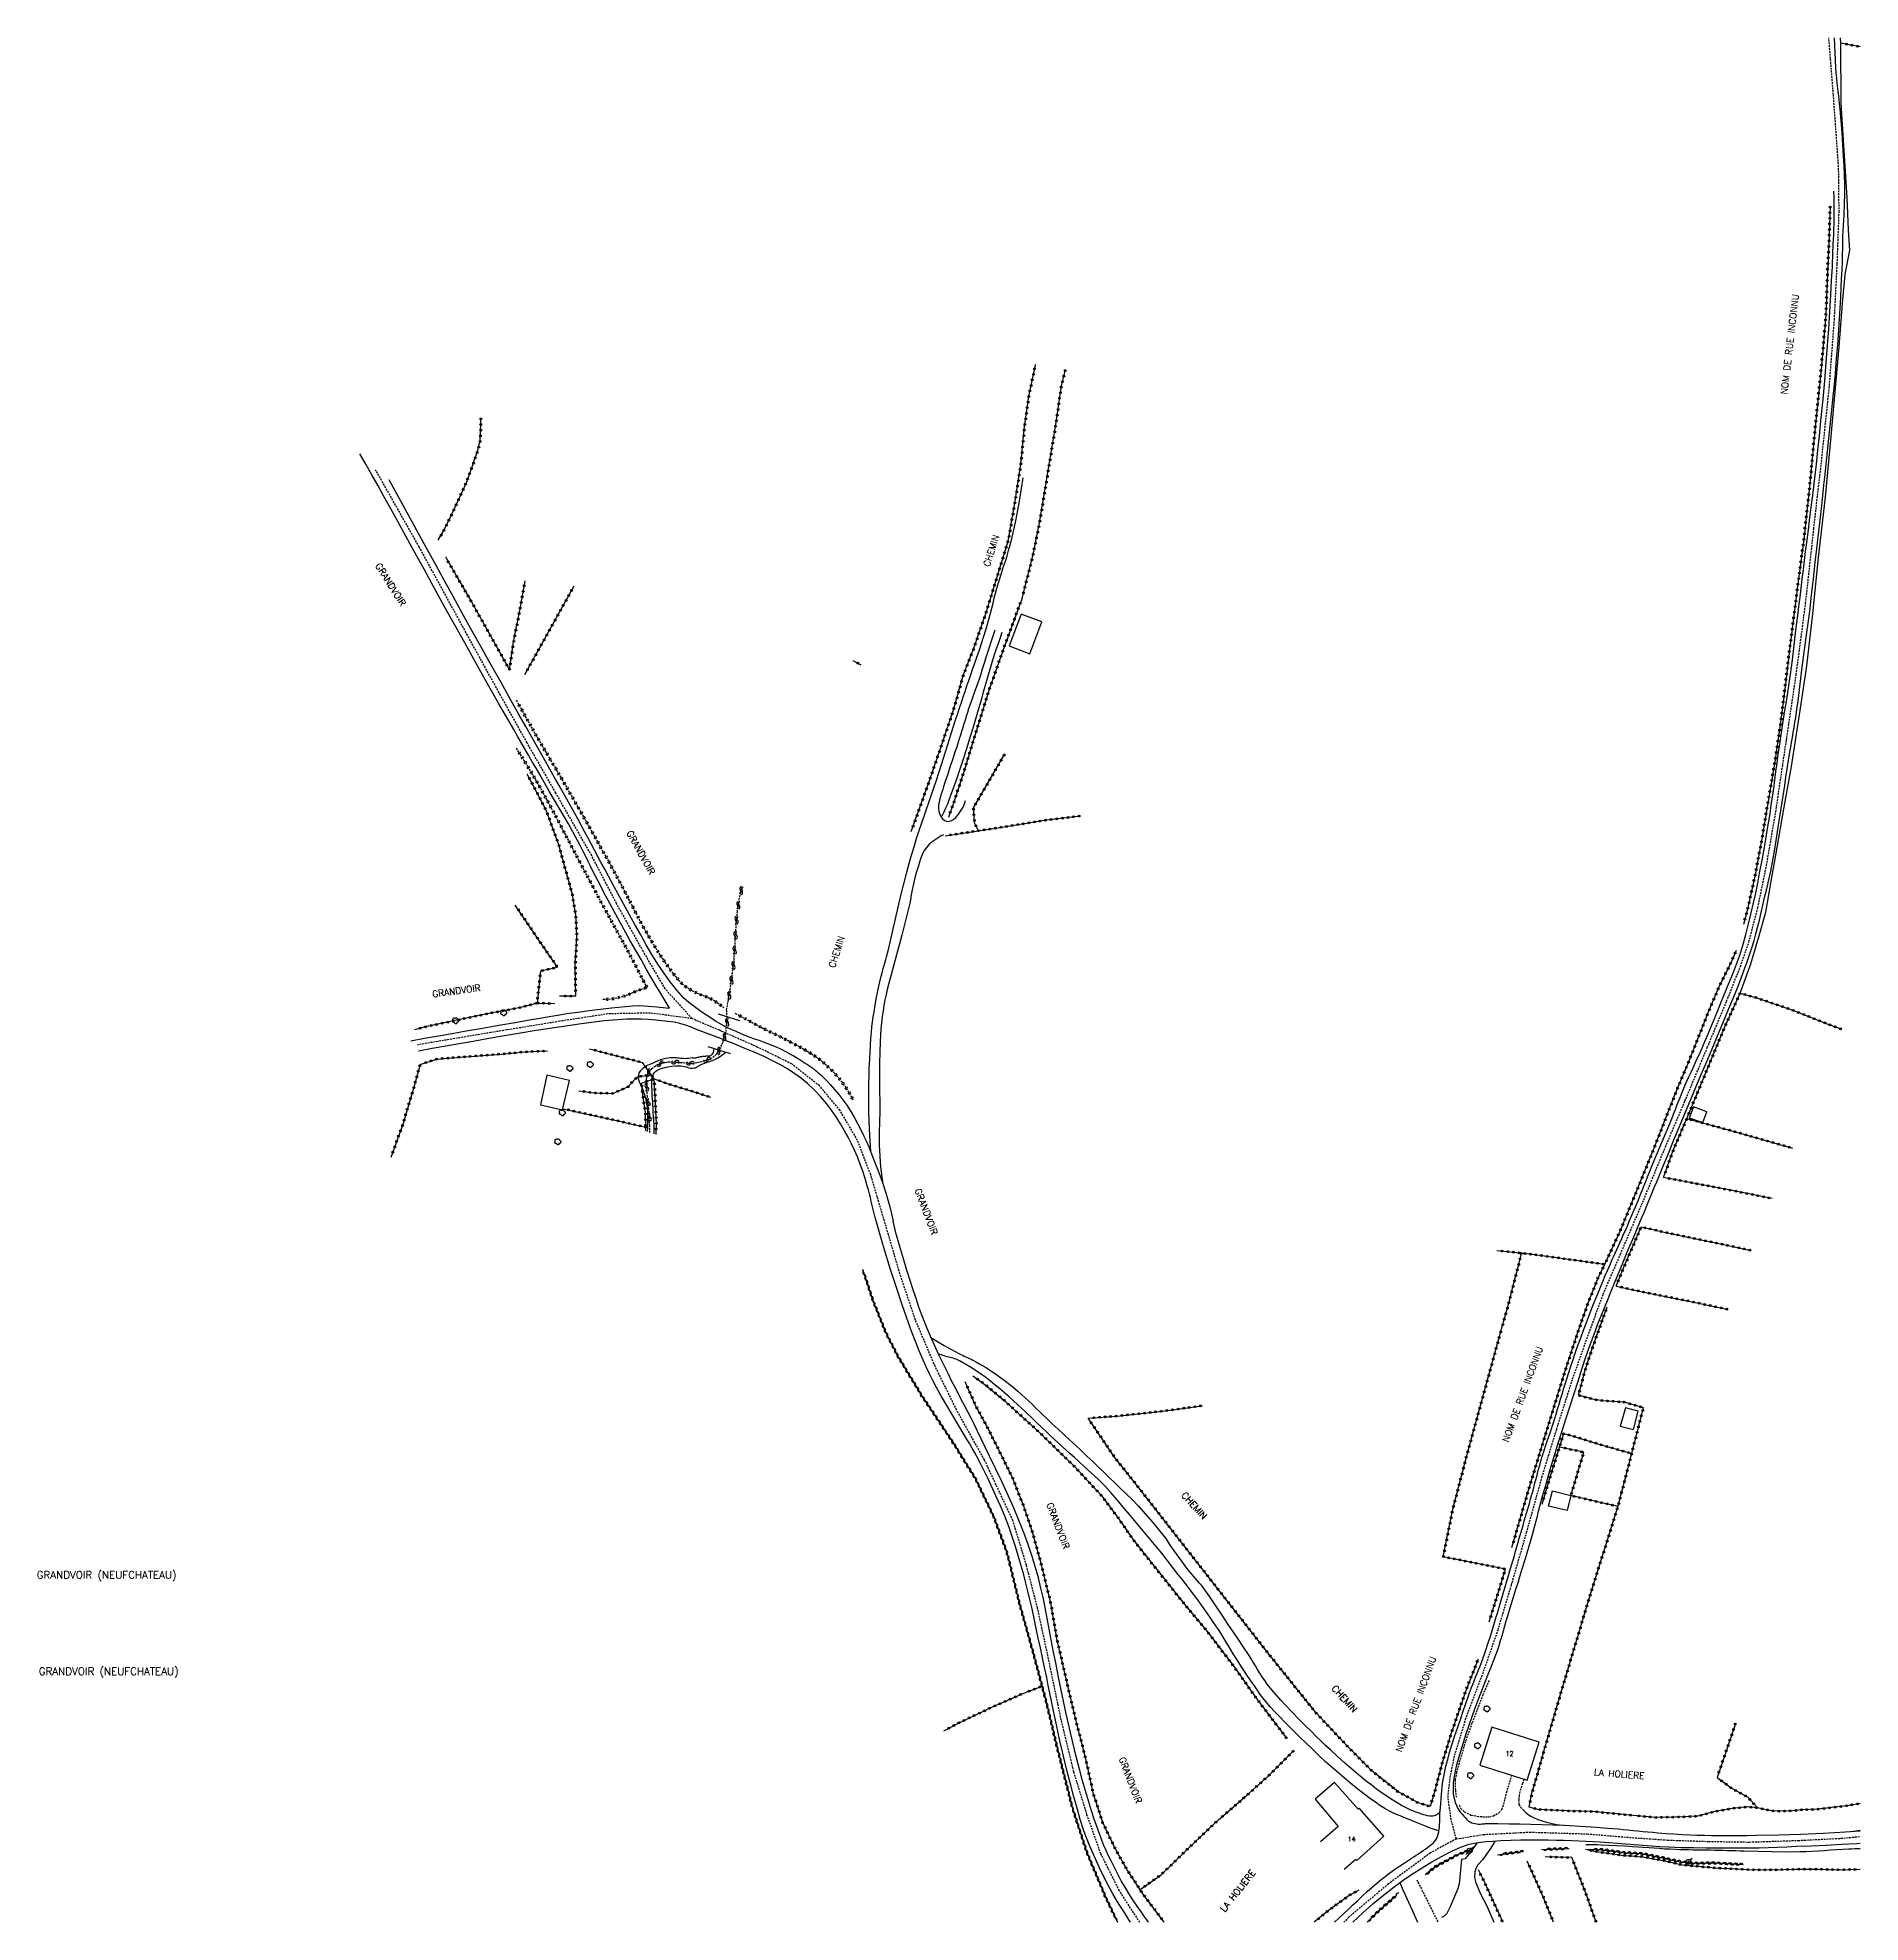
# Model space of a CAD drawing. Header units: millimetres. Extents: x 221515 to 222000, y 61000 to 61848.
# Drawn here: x 221516 to 222000, y 61171 to 61671 of the extents above; entities that cross this region are included whole.
import ezdxf
from ezdxf.enums import TextEntityAlignment as Align

# ---------------------------------------------------------------- set-up
doc = ezdxf.new("R2010")
doc.units = ezdxf.units.MM
doc.linetypes.add('DASHED', pattern=[0.75, 0.5, -0.25])
doc.layers.get('0').update_dxf_attribs({"linetype": 'CONTINUOUS'})
for name, color, linetype in [('W0001', 6, 'DASHED'), ('W0008', 7, 'CONTINUOUS'), ('W0017', 7, 'CONTINUOUS'), ('W0071', 7, 'CONTINUOUS'), ('W0101', 7, 'CONTINUOUS'), ('W0104', 1, 'CONTINUOUS'), ('W0112', 1, 'DASHED'), ('W0120', 7, 'CONTINUOUS'), ('W0211', 2, 'CONTINUOUS'), ('W0214', 2, 'CONTINUOUS'), ('W0220', 5, 'DASHED'), ('W0300', 7, 'CONTINUOUS'), ('W0310', 3, 'CONTINUOUS'), ('W0322', 7, 'CONTINUOUS'), ('W0323', 7, 'CONTINUOUS'), ('W0330', 7, 'CONTINUOUS'), ('W0473', 7, 'CONTINUOUS'), ('W0501', 5, 'DASHED'), ('W0510', 5, 'CONTINUOUS'), ('W0980', 7, 'CONTINUOUS'), ('W0989', 7, 'CONTINUOUS'), ('W0991', 7, 'CONTINUOUS')]:
    doc.layers.add(name, color=color, linetype=linetype)
doc.styles.get("Standard").update_dxf_attribs({"font": 'romans.shx', "width": 0.85})

msp = doc.modelspace()

# ---------------------------------------------------------------- texts
at = {"layer": 'W0980'}
for p in [(221534.63, 61263.03), (221535.17, 61237.46)]:
    msp.add_text('GRANDVOIR (NEUFCHATEAU)', height=2, dxfattribs=at).set_placement(p, align=Align.MIDDLE)
at = {"layer": 'W0989'}
for s, rotation, p in [('NOM DE RUE INCONNU', 83.3069, (221981.27, 61589.68)), ('CHEMIN', 72.2546, (221769.39, 61534.91)), ('GRANDVOIR', 302.3271, (221610.02, 61525.93)), ('GRANDVOIR', 298.9367, (221676.4, 61454.83)), ('CHEMIN', 72.2546, (221728.34, 61428.45)), ('GRANDVOIR', 7.8519, (221627.44, 61418.11)), ('GRANDVOIR', 290.8537, (221752.13, 61359.56)), ('NOM DE RUE INCONNU', 69.8309, (221910.41, 61311.1)), ('GRANDVOIR', 290.8537, (221787.11, 61276.2)), ('CHEMIN', 312.2797, (221823.24, 61281.57)), ('NOM DE RUE INCONNU', 69.8309, (221882.06, 61228.86)), ('CHEMIN', 312.2797, (221863.12, 61230.31)), ('GRANDVOIR', 290.8537, (221806.31, 61208.72)), ('LA HOLIERE', 355.7067, (221936.03, 61210.33)), ('LA HOLIERE', 51.705, (221834.79, 61179.38))]:
    msp.add_text(s, height=1.75, rotation=rotation, dxfattribs=at).set_placement(p, align=Align.MIDDLE_CENTER)
at = {"layer": 'W0991'}
for s, p in [('12', (221906.9, 61215.74)), ('14', (221865.03, 61193.06))]:
    msp.add_text(s, height=1.25, dxfattribs=at).set_placement(p, align=Align.MIDDLE_CENTER)

# ---------------------------------------------------------------- blocks, each defined once
blk = doc.blocks.new('T300')
for p, q in [((-0.8, 0.51), (-0.86, 0.34)), ((-0.86, 0.34), (-0.86, 0.17)), ((-0.86, 0.17), (-0.74, 0.06)), ((-0.69, 0.63), (-0.8, 0.51)), ((-0.8, -0.06), (-0.74, 0.06)), ((-0.74, 0.06), (-0.69, 0.11)), ((-0.57, 0.69), (-0.69, 0.63)), ((-0.46, 0.69), (-0.57, 0.69)), ((-0.29, 0.63), (-0.46, 0.69)), ((-0.29, 0.63), (-0.17, 0.74)), ((-0.23, 0.57), (-0.29, 0.63)), ((-0.17, 0.74), (-0.06, 0.8)), ((-0.06, 0.8), (0.06, 0.8)), ((0.06, 0.8), (0.23, 0.74)), ((0.23, 0.74), (0.34, 0.63)), ((0.34, 0.63), (0.4, 0.51)), ((0.46, 0.46), (0.34, 0.46)), ((0.4, 0.51), (0.4, 0.46)), ((0.57, 0.4), (0.46, 0.46)), ((0.57, 0.4), (0.69, 0.29)), ((0.69, 0.29), (0.74, 0.17)), ((0.74, 0.06), (0.69, -0.17)), ((0.74, 0.17), (0.74, 0.06)), ((-0.8, -0.17), (-0.8, -0.06)), ((-0.8, -0.23), (-0.8, -0.17)), ((-0.74, -0.34), (-0.8, -0.23)), ((-0.69, -0.4), (-0.74, -0.34)), ((-0.51, -0.46), (-0.69, -0.4)), ((-0.4, -0.46), (-0.51, -0.46)), ((-0.4, -0.46), (-0.34, -0.46)), ((-0.34, -0.46), (-0.34, -0.4)), ((-0.34, -0.51), (-0.34, -0.46)), ((-0.29, -0.63), (-0.34, -0.51)), ((-0.17, -0.74), (-0.29, -0.63)), ((-0.06, -0.8), (-0.17, -0.74)), ((0.06, -0.8), (-0.06, -0.8)), ((0.17, -0.74), (0.06, -0.8)), ((0.23, -0.69), (0.17, -0.74)), ((0.29, -0.46), (0.23, -0.46)), ((0.29, -0.63), (0.23, -0.69)), ((0.46, -0.4), (0.29, -0.46)), ((0.34, -0.51), (0.29, -0.63)), ((0.34, -0.51), (0.34, -0.46)), ((0.57, -0.34), (0.46, -0.4)), ((0.63, -0.29), (0.57, -0.34)), ((0.69, -0.17), (0.63, -0.29))]:
    blk.add_line(p, q)
blk = doc.blocks.new('T473')
for p, q in [((-0.166667, 0.166667), (0.166667, -0.166667)), ((-0.166667, -0.166667), (0.166667, 0.166667)), ((0.500001, 0.500001), (1.000002, 1.000002)), ((-1.000002, -1.000002), (-0.500001, -0.500001))]:
    blk.add_line(p, q)
blk.add_ellipse((0, 0), major_axis=(0.471405, 0.471405), ratio=1, start_param=5.4977871438, end_param=11.780972451)
blk = doc.blocks.new('t500o')
at = {"color": 0, "linetype": 'Continuous'}
for centre, start, end in [((-0.5, 0.625), 216.8699, 323.1301), ((0.5, -0.125), 36.8699, 143.1301), ((0.5, -0.625), 36.8699, 143.1301), ((-0.5, 0.125), 216.8699, 323.1301)]:
    blk.add_arc(centre, 0.625, start, end, dxfattribs=at)
blk = doc.blocks.new('t323o')
at = {"color": 0, "linetype": 'Continuous'}
for radius in [0.25, 0.15]:
    blk.add_circle((0, 0), radius, dxfattribs=at)
blk = doc.blocks.new('t220o')
at = {"color": 0, "linetype": 'Continuous'}
for p, q in [((-0.25, 0.25), (0.25, 0.25)), ((-0.25, -0.25), (0.25, -0.25))]:
    blk.add_line(p, q, dxfattribs=at)
blk = doc.blocks.new('t310o')
at = {"color": 0, "linetype": 'Continuous'}
for centre, start, end in [((-0.5, 0.38), 216.8699, 323.1304), ((0.5, -0.37), 36.8699, 143.1303)]:
    blk.add_arc(centre, 0.625, start, end, dxfattribs=at)
blk = doc.blocks.new('t322o')
at = {"color": 0, "linetype": 'Continuous'}
for radius in [0.25, 0.15]:
    blk.add_circle((0, 0), radius, dxfattribs=at)

# ---------------------------------------------------------------- linework, layer by layer
at = {"layer": 'W0001'}
for points in [[(221892.8, 61193.12), (221891.44, 61198.17), (221890.59, 61204.17), (221891.15, 61209.45), (221892.38, 61215.32), (221895.27, 61224.85), (221899.55, 61236.21), (221903.86, 61248.55), (221907.41, 61260.46), (221911.45, 61274.43), (221915.52, 61289.05), (221919.38, 61301.68), (221923.66, 61315.17), (221927.96, 61327.26), (221931.76, 61337.61), (221936.35, 61348.28), (221942.52, 61362.69), (221948.27, 61376.71), (221953.47, 61388.9), (221959.38, 61403.05), (221964.52, 61415.35), (221968.18, 61424.58), (221970.42, 61431.07), (221972.81, 61440.18), (221975.12, 61451.39), (221977.56, 61465.59), (221980.39, 61484.63), (221982.99, 61502.03), (221985.49, 61520.95), (221987.65, 61540.64), (221989.77, 61559.25), (221991.75, 61578.01), (221993.13, 61596.15), (221993.88, 61611.01), (221994.37, 61624.73), (221994.24, 61636.7), (221992.86, 61655.79), (221991.64, 61671)], [(221689.97, 61410.75), (221682.86, 61418.64), (221677.04, 61428.58), (221669.95, 61441.29), (221663.34, 61454), (221653.84, 61470.6), (221646.2, 61483.94), (221639.14, 61496.57), (221630.38, 61512.46), (221617.58, 61535.88), (221606.01, 61556.33)], [(221689.97, 61410.75), (221678.88, 61412.23), (221667.7, 61412.01), (221655.6, 61410.16), (221636.62, 61407.06), (221617.11, 61403.79)], [(221808.8, 61171), (221803.39, 61179.36), (221798.47, 61189.18), (221794.76, 61199.61), (221791.3, 61210.9), (221787.79, 61225.42), (221784.6, 61240.83), (221781.66, 61254.39), (221778.72, 61265.73), (221775.13, 61277.59), (221767.58, 61293.66), (221760.18, 61306.93), (221754.49, 61318.49), (221749.26, 61330.79), (221745.14, 61343.07), (221742.1, 61353.44), (221737.38, 61369.39), (221733.89, 61378.47), (221729.25, 61386.41), (221723.78, 61392.94), (221716.43, 61398.72), (221707.29, 61403.22), (221697.27, 61407.65), (221689.97, 61410.75)], [(221892.8, 61193.12), (221885.91, 61189.4), (221874.83, 61181.23), (221864.24, 61172.34), (221862.98, 61171)], [(221892.8, 61193.12), (221900.03, 61194.31), (221912.26, 61194.92), (221927.5, 61194.46), (221939.44, 61193.47), (221948.87, 61192.81), (221959.78, 61192.46), (221970.51, 61192.29), (221983.55, 61192.72), (221994.84, 61193.28), (222000, 61193.77)]]:
    msp.add_lwpolyline(points, dxfattribs=at)
at = {"layer": 'W0008'}
for points in [[(221995.39, 61618.36), (221995.58, 61621.17), (221995.73, 61623.98), (221995.82, 61626.8), (221995.87, 61629.62), (221995.86, 61632.09), (221995.79, 61634.56), (221995.69, 61637.03), (221995.57, 61639.5), (221995.39, 61642.64), (221995.16, 61645.78), (221994.91, 61648.91), (221994.64, 61652.05), (221994.51, 61653.43), (221994.36, 61654.8), (221994.21, 61656.18), (221994.05, 61657.55), (221993.9, 61658.92), (221993.75, 61660.3), (221993.62, 61661.68), (221993.51, 61663.06), (221993.39, 61665.04), (221993.31, 61667.03), (221993.25, 61669.01), (221993.19, 61671)], [(221987.5, 61550.37), (221987.94, 61554.11), (221988.36, 61557.85), (221988.76, 61561.6), (221989.15, 61565.34), (221989.64, 61570.21), (221990.11, 61575.07), (221990.55, 61579.94), (221990.96, 61584.81), (221991.31, 61589.3), (221991.62, 61593.78), (221991.91, 61598.27), (221992.18, 61602.76), (221992.39, 61606.51), (221992.58, 61610.26), (221992.75, 61614.01), (221992.9, 61617.76), (221992.93, 61618.63), (221992.96, 61619.5), (221992.99, 61620.37), (221993.02, 61621.24), (221993.04, 61622.11), (221993.06, 61622.98), (221993.07, 61623.85), (221993.08, 61624.72), (221993.07, 61626.12), (221993.05, 61627.51), (221993.02, 61628.91), (221992.96, 61630.31)], [(221909.26, 61261.53), (221910.21, 61264.52), (221911.14, 61267.51), (221912.03, 61270.52), (221912.9, 61273.53), (221913.26, 61274.84), (221913.61, 61276.16), (221913.95, 61277.47), (221914.29, 61278.79), (221914.62, 61280.11), (221914.96, 61281.43), (221915.31, 61282.75), (221915.67, 61284.06), (221916.68, 61287.59), (221917.71, 61291.1), (221918.77, 61294.6), (221919.85, 61298.11), (221920.88, 61301.42), (221921.93, 61304.72), (221922.99, 61308.02), (221924.05, 61311.32), (221925.09, 61314.55), (221926.12, 61317.79), (221927.18, 61321.02), (221928.3, 61324.23), (221929.35, 61327.08), (221930.44, 61329.92), (221931.57, 61332.75), (221932.7, 61335.57), (221933.86, 61338.44), (221935.04, 61341.31), (221936.23, 61344.17), (221937.42, 61347.03), (221938.15, 61348.76), (221938.87, 61350.49), (221939.6, 61352.22), (221940.33, 61353.95), (221941.06, 61355.68), (221941.79, 61357.41), (221942.52, 61359.14), (221943.24, 61360.87), (221943.79, 61362.19), (221944.33, 61363.5), (221944.88, 61364.82), (221945.42, 61366.14), (221945.96, 61367.46), (221946.51, 61368.78), (221947.05, 61370.09), (221947.59, 61371.41), (221949.07, 61374.99), (221950.55, 61378.57), (221952.02, 61382.15), (221953.51, 61385.72), (221954.94, 61389.13), (221956.37, 61392.54), (221957.81, 61395.95), (221959.25, 61399.36), (221960.68, 61402.77), (221962.12, 61406.18), (221963.55, 61409.59), (221964.96, 61413.01), (221965.58, 61414.48), (221966.19, 61415.95), (221966.79, 61417.43), (221967.37, 61418.92), (221968.25, 61421.22), (221969.11, 61423.52), (221969.94, 61425.84), (221970.73, 61428.17), (221971.27, 61429.84), (221971.79, 61431.52), (221972.28, 61433.21), (221972.75, 61434.9), (221973.25, 61436.88), (221973.72, 61438.87), (221974.17, 61440.87), (221974.61, 61442.86), (221975.15, 61445.21), (221975.69, 61447.56), (221976.21, 61449.91), (221976.69, 61452.28), (221977.21, 61455.15), (221977.67, 61458.03), (221978.12, 61460.91), (221978.57, 61463.79), (221978.91, 61465.99), (221979.26, 61468.2), (221979.6, 61470.4), (221979.93, 61472.6), (221980.27, 61474.81), (221980.61, 61477.01), (221980.96, 61479.21), (221981.31, 61481.42), (221981.53, 61482.73), (221981.75, 61484.05), (221981.98, 61485.37), (221982.21, 61486.68), (221982.44, 61488), (221982.66, 61489.31), (221982.87, 61490.63), (221983.07, 61491.96), (221983.28, 61493.46), (221983.48, 61494.97), (221983.66, 61496.48), (221983.84, 61498), (221984.02, 61499.51), (221984.19, 61501.02), (221984.38, 61502.53), (221984.57, 61504.04), (221984.74, 61505.35), (221984.92, 61506.65), (221985.11, 61507.95), (221985.3, 61509.25), (221985.49, 61510.55), (221985.67, 61511.86), (221985.85, 61513.16), (221986.02, 61514.46), (221986.56, 61518.77), (221987.07, 61523.09), (221987.56, 61527.41), (221988.06, 61531.73), (221988.49, 61535.5), (221988.92, 61539.26), (221989.34, 61543.03), (221989.76, 61546.8), (221990.06, 61549.56), (221990.35, 61552.32), (221990.64, 61555.09), (221990.93, 61557.85), (221991.29, 61561.25), (221991.65, 61564.65), (221992, 61568.05), (221992.35, 61571.46), (221992.62, 61574.04), (221992.88, 61576.62), (221993.14, 61579.2), (221993.38, 61581.79), (221993.63, 61584.74), (221993.86, 61587.69), (221994.08, 61590.65), (221994.29, 61593.6), (221994.47, 61596.4), (221994.64, 61599.2), (221994.79, 61602), (221994.94, 61604.81), (221995.05, 61607.05), (221995.15, 61609.29), (221995.23, 61611.53), (221995.31, 61613.77), (221995.34, 61614.91), (221995.36, 61616.06), (221995.38, 61617.21), (221995.39, 61618.36)], [(221683.99, 61413.56), (221682.83, 61415.46), (221681.69, 61417.38), (221680.55, 61419.3), (221679.42, 61421.22), (221677.92, 61423.81), (221676.43, 61426.4), (221674.95, 61429), (221673.49, 61431.61), (221671.34, 61435.48), (221669.22, 61439.36), (221667.12, 61443.26), (221665.05, 61447.18), (221664.36, 61448.52), (221663.68, 61449.87), (221663.01, 61451.23), (221662.34, 61452.58), (221661.67, 61453.94), (221661, 61455.29), (221660.31, 61456.64), (221659.6, 61457.97), (221657.16, 61462.39), (221654.64, 61466.77), (221652.09, 61471.13), (221649.55, 61475.5), (221648.57, 61477.21), (221647.58, 61478.91), (221646.6, 61480.61), (221645.61, 61482.31), (221644.62, 61484.01), (221643.64, 61485.71), (221642.65, 61487.42), (221641.67, 61489.12), (221638.65, 61494.45), (221635.64, 61499.77), (221632.64, 61505.11), (221629.65, 61510.45), (221626.94, 61515.32), (221624.24, 61520.2), (221621.55, 61525.08), (221618.87, 61529.96), (221616.18, 61534.84), (221613.49, 61539.72), (221610.8, 61544.6), (221608.1, 61549.48), (221606.55, 61552.27), (221604.99, 61555.06), (221603.43, 61557.85), (221601.86, 61560.63)], [(221722.01, 61397.54), (221721.51, 61397.89), (221721.01, 61398.23), (221720.5, 61398.57), (221719.98, 61398.89), (221718.4, 61399.88), (221716.81, 61400.86), (221715.18, 61401.79), (221713.52, 61402.64), (221712.39, 61403.16), (221711.25, 61403.64), (221710.09, 61404.08), (221708.93, 61404.51), (221707.76, 61404.92), (221706.6, 61405.34), (221705.44, 61405.78), (221704.29, 61406.23), (221702.97, 61406.76), (221701.65, 61407.3), (221700.33, 61407.86), (221699.05, 61408.49), (221697.59, 61409.27), (221696.17, 61410.12), (221694.77, 61411.01), (221693.4, 61411.93), (221691.95, 61412.92), (221690.52, 61413.94), (221689.13, 61415.03), (221687.83, 61416.22), (221685.9, 61418.32), (221684.13, 61420.55), (221682.48, 61422.87), (221680.89, 61425.21), (221679.29, 61427.74), (221677.8, 61430.33), (221676.37, 61432.95), (221674.92, 61435.56), (221672.86, 61439.26), (221670.83, 61442.98), (221668.81, 61446.71), (221666.8, 61450.44), (221665.9, 61452.1), (221665.01, 61453.77), (221664.12, 61455.43), (221663.24, 61457.1), (221662.35, 61458.77), (221661.46, 61460.44), (221660.56, 61462.1), (221659.65, 61463.76), (221658.43, 61465.97), (221657.2, 61468.17), (221655.96, 61470.37), (221654.71, 61472.57), (221653.47, 61474.76), (221652.22, 61476.96), (221650.97, 61479.15), (221649.73, 61481.35), (221647.79, 61484.79), (221645.86, 61488.22), (221643.92, 61491.65), (221641.99, 61495.09), (221639.29, 61499.89), (221636.59, 61504.7), (221633.9, 61509.51), (221631.21, 61514.32), (221628.89, 61518.52), (221626.57, 61522.72), (221624.26, 61526.92), (221621.95, 61531.12), (221618.86, 61536.76), (221615.78, 61542.4), (221612.7, 61548.04), (221609.62, 61553.69)], [(221875.14, 61184.11), (221876.41, 61184.98), (221877.69, 61185.85), (221878.96, 61186.71), (221880.24, 61187.57), (221880.86, 61187.98), (221881.48, 61188.39), (221882.11, 61188.79), (221882.74, 61189.19), (221883.36, 61189.59), (221883.98, 61190.01), (221884.59, 61190.44), (221885.18, 61190.88), (221885.7, 61191.26), (221886.22, 61191.65), (221886.72, 61192.09), (221887.14, 61192.59), (221887.49, 61193.16), (221887.76, 61193.77), (221887.96, 61194.4), (221888.13, 61195.04), (221888.25, 61195.67), (221888.33, 61196.31), (221888.37, 61196.96), (221888.39, 61197.6), (221888.4, 61198.24), (221888.41, 61198.88), (221888.42, 61199.52), (221888.46, 61200.16), (221888.55, 61201.35), (221888.65, 61202.55), (221888.75, 61203.74), (221888.87, 61204.94), (221888.96, 61205.9), (221889.05, 61206.86), (221889.16, 61207.81), (221889.3, 61208.77), (221889.65, 61210.6), (221890.05, 61212.42), (221890.51, 61214.23), (221890.99, 61216.03), (221891.67, 61218.31), (221892.41, 61220.56), (221893.18, 61222.8), (221893.95, 61225.04), (221894.63, 61227.06), (221895.33, 61229.08), (221896.04, 61231.09), (221896.77, 61233.09), (221897.14, 61234.07), (221897.52, 61235.05), (221897.91, 61236.02), (221898.3, 61236.98), (221898.7, 61237.95), (221899.08, 61238.93), (221899.46, 61239.9), (221899.82, 61240.89), (221900.52, 61242.9), (221901.19, 61244.92), (221901.84, 61246.95), (221902.47, 61248.98), (221902.76, 61249.91), (221903.04, 61250.84), (221903.32, 61251.77), (221903.59, 61252.71), (221903.86, 61253.64), (221904.13, 61254.58), (221904.4, 61255.51), (221904.68, 61256.44), (221905.04, 61257.64), (221905.4, 61258.84), (221905.76, 61260.04), (221906.13, 61261.24), (221906.49, 61262.43), (221906.85, 61263.63), (221907.21, 61264.83), (221907.56, 61266.03), (221907.89, 61267.17), (221908.22, 61268.31), (221908.54, 61269.45), (221908.87, 61270.59), (221909.19, 61271.73), (221909.51, 61272.87), (221909.84, 61274.01), (221910.16, 61275.14), (221910.5, 61276.31), (221910.83, 61277.48), (221911.17, 61278.65), (221911.51, 61279.81), (221911.85, 61280.98), (221912.19, 61282.15), (221912.52, 61283.32), (221912.85, 61284.49), (221913.15, 61285.6), (221913.45, 61286.72), (221913.74, 61287.84), (221914.03, 61288.96), (221914.32, 61290.08), (221914.62, 61291.2), (221914.93, 61292.32), (221915.25, 61293.43), (221915.67, 61294.81), (221916.11, 61296.19), (221916.56, 61297.57), (221917.02, 61298.94), (221917.48, 61300.31), (221917.94, 61301.68), (221918.39, 61303.06), (221918.83, 61304.43), (221919.25, 61305.77), (221919.66, 61307.11), (221920.06, 61308.45), (221920.47, 61309.79), (221920.87, 61311.13), (221921.27, 61312.47), (221921.68, 61313.81), (221922.1, 61315.15), (221922.64, 61316.86), (221923.2, 61318.57), (221923.76, 61320.28), (221924.34, 61321.98), (221925.06, 61324.03), (221925.79, 61326.07), (221926.54, 61328.1), (221927.3, 61330.13), (221928.2, 61332.48), (221929.12, 61334.83), (221930.05, 61337.16), (221931.01, 61339.5), (221931.66, 61341.05), (221932.32, 61342.59), (221933, 61344.13), (221933.67, 61345.67), (221934.1, 61346.63), (221934.53, 61347.59), (221934.96, 61348.55), (221935.39, 61349.51), (221935.83, 61350.47), (221936.26, 61351.42), (221936.69, 61352.38), (221937.11, 61353.34), (221938, 61355.37), (221938.88, 61357.4), (221939.75, 61359.44), (221940.61, 61361.47), (221941.11, 61362.69), (221941.6, 61363.9), (221942.09, 61365.12), (221942.57, 61366.34), (221943.05, 61367.56), (221943.54, 61368.78), (221944.03, 61370), (221944.53, 61371.21), (221945.13, 61372.68), (221945.75, 61374.14), (221946.37, 61375.6), (221946.99, 61377.07), (221947.61, 61378.53), (221948.23, 61379.99), (221948.84, 61381.45), (221949.45, 61382.92), (221949.96, 61384.17), (221950.46, 61385.42), (221950.95, 61386.67), (221951.44, 61387.93), (221951.93, 61389.18), (221952.43, 61390.43), (221952.94, 61391.68), (221953.46, 61392.92), (221953.99, 61394.13), (221954.53, 61395.34), (221955.08, 61396.54), (221955.63, 61397.74), (221956.19, 61398.94), (221956.74, 61400.14), (221957.29, 61401.34), (221957.82, 61402.55), (221958.72, 61404.64), (221959.61, 61406.74), (221960.48, 61408.84), (221961.35, 61410.95), (221962.16, 61412.93), (221962.96, 61414.91), (221963.75, 61416.89), (221964.55, 61418.87), (221965.42, 61420.98), (221966.32, 61423.08), (221967.18, 61425.19), (221967.96, 61427.34), (221968.85, 61430.17), (221969.63, 61433.04), (221970.35, 61435.92), (221971.05, 61438.81), (221971.66, 61441.43), (221972.23, 61444.06), (221972.77, 61446.7), (221973.29, 61449.34), (221974.04, 61453.27), (221974.74, 61457.21), (221975.41, 61461.15), (221976.04, 61465.1), (221976.38, 61467.34), (221976.7, 61469.58), (221977.01, 61471.83), (221977.31, 61474.08), (221977.61, 61476.32), (221977.91, 61478.57), (221978.21, 61480.82), (221978.53, 61483.06), (221978.88, 61485.43), (221979.25, 61487.8), (221979.62, 61490.17), (221979.99, 61492.53), (221980.37, 61494.9), (221980.73, 61497.27), (221981.09, 61499.64), (221981.43, 61502.01), (221981.96, 61505.93), (221982.45, 61509.85), (221982.93, 61513.77), (221983.41, 61517.69), (221983.71, 61520.12), (221984.01, 61522.55), (221984.3, 61524.98), (221984.6, 61527.4), (221984.89, 61529.83), (221985.18, 61532.26), (221985.48, 61534.69), (221985.79, 61537.11), (221986.21, 61540.43), (221986.63, 61543.74), (221987.07, 61547.06), (221987.5, 61550.37)], [(221615.35, 61404.89), (221619.02, 61405.54), (221622.69, 61406.19), (221626.36, 61406.84), (221630.04, 61407.48), (221634.36, 61408.24), (221638.68, 61408.99), (221643, 61409.75), (221647.32, 61410.49), (221649.67, 61410.9), (221652.02, 61411.31), (221654.37, 61411.71), (221656.72, 61412.08), (221659.69, 61412.5), (221662.67, 61412.9), (221665.65, 61413.26), (221668.64, 61413.59), (221670.47, 61413.79), (221672.31, 61413.98), (221674.15, 61414.13), (221676, 61414.2), (221677.16, 61414.17), (221678.32, 61414.09), (221679.48, 61413.98), (221680.64, 61413.88), (221681.47, 61413.81), (221682.31, 61413.73), (221683.15, 61413.64), (221683.99, 61413.56)], [(221741.09, 61349.38), (221740.43, 61351.53), (221739.79, 61353.68), (221739.17, 61355.84), (221738.57, 61358.01), (221738.3, 61359.05), (221738.04, 61360.1), (221737.79, 61361.16), (221737.55, 61362.21), (221737.3, 61363.26), (221737.05, 61364.31), (221736.77, 61365.36), (221736.48, 61366.4), (221735.89, 61368.34), (221735.26, 61370.26), (221734.58, 61372.17), (221733.84, 61374.06), (221733.08, 61375.82), (221732.26, 61377.57), (221731.38, 61379.28), (221730.45, 61380.97), (221729.36, 61382.84), (221728.21, 61384.68), (221726.98, 61386.48), (221725.65, 61388.21), (221724.05, 61390.07), (221722.36, 61391.84), (221720.57, 61393.53), (221718.68, 61395.11), (221717.02, 61396.32), (221715.28, 61397.42), (221713.49, 61398.45), (221711.68, 61399.42), (221709.1, 61400.69), (221706.46, 61401.85), (221703.81, 61402.95), (221701.15, 61404.04), (221699.02, 61404.9), (221696.87, 61405.73), (221694.72, 61406.55), (221692.57, 61407.36), (221691.14, 61407.91), (221689.7, 61408.48), (221688.25, 61409), (221686.77, 61409.43), (221685.19, 61409.77), (221683.58, 61410.01), (221681.97, 61410.19), (221680.36, 61410.34), (221678.44, 61410.49), (221676.52, 61410.6), (221674.59, 61410.64), (221672.67, 61410.6), (221666.62, 61410.14), (221660.6, 61409.4), (221654.61, 61408.5), (221648.62, 61407.59), (221644.42, 61406.93), (221640.22, 61406.21), (221636.03, 61405.46), (221631.85, 61404.72), (221628.22, 61404.08), (221624.6, 61403.44), (221620.98, 61402.79), (221617.36, 61402.13)], [(221722.01, 61397.54), (221722.34, 61397.32), (221722.67, 61397.09), (221722.99, 61396.85), (221723.29, 61396.59), (221724.17, 61395.8), (221725.01, 61394.98), (221725.83, 61394.13), (221726.62, 61393.26), (221727.79, 61391.95), (221728.92, 61390.6), (221730.01, 61389.22), (221731.04, 61387.79), (221732.1, 61386.15), (221733.08, 61384.47), (221734, 61382.76), (221734.89, 61381.03), (221735.58, 61379.61), (221736.23, 61378.18), (221736.85, 61376.74), (221737.44, 61375.29), (221738.5, 61372.62), (221739.52, 61369.94), (221740.49, 61367.24), (221741.38, 61364.51), (221741.93, 61362.66), (221742.43, 61360.8), (221742.89, 61358.93), (221743.31, 61357.04)], [(221811.12, 61171), (221810.64, 61171.67), (221810.16, 61172.34), (221809.68, 61173.02), (221809.21, 61173.7), (221808.1, 61175.32), (221806.99, 61176.96), (221805.91, 61178.61), (221804.87, 61180.29), (221803.89, 61182), (221802.95, 61183.74), (221802.04, 61185.5), (221801.16, 61187.28), (221800.51, 61188.64), (221799.88, 61190.01), (221799.28, 61191.39), (221798.71, 61192.78), (221797.98, 61194.72), (221797.29, 61196.66), (221796.64, 61198.62), (221796.01, 61200.59), (221795.18, 61203.24), (221794.39, 61205.89), (221793.63, 61208.56), (221792.9, 61211.24), (221791.93, 61214.98), (221791, 61218.74), (221790.12, 61222.5), (221789.26, 61226.28), (221788.52, 61229.66), (221787.83, 61233.05), (221787.15, 61236.44), (221786.47, 61239.83), (221785.91, 61242.66), (221785.37, 61245.49), (221784.85, 61248.32), (221784.33, 61251.16), (221783.78, 61253.99), (221783.2, 61256.81), (221782.57, 61259.63), (221781.88, 61262.43), (221781.07, 61265.4), (221780.18, 61268.34), (221779.21, 61271.26), (221778.15, 61274.15), (221775.29, 61281.1), (221772.19, 61287.94), (221768.95, 61294.7), (221765.67, 61301.45), (221764.85, 61303.12), (221764.01, 61304.78), (221763.15, 61306.43), (221762.29, 61308.08), (221761.43, 61309.73), (221760.56, 61311.37), (221759.71, 61313.02), (221758.86, 61314.68), (221757.99, 61316.43), (221757.11, 61318.17), (221756.25, 61319.92), (221755.42, 61321.69), (221754.32, 61324.1), (221753.24, 61326.52), (221752.2, 61328.96), (221751.22, 61331.42), (221750.29, 61333.94), (221749.42, 61336.47), (221748.58, 61339.02), (221747.77, 61341.57), (221746.91, 61344.28), (221746.08, 61346.99), (221745.28, 61349.71), (221744.5, 61352.43), (221744.18, 61353.58), (221743.88, 61354.73), (221743.59, 61355.89), (221743.31, 61357.04)], [(221804.17, 61174.43), (221803.51, 61175.43), (221802.87, 61176.45), (221802.25, 61177.48), (221801.66, 61178.52), (221800.4, 61180.86), (221799.19, 61183.23), (221798.04, 61185.62), (221796.92, 61188.03), (221796.13, 61189.81), (221795.37, 61191.6), (221794.65, 61193.41), (221793.98, 61195.24), (221793.01, 61198.24), (221792.14, 61201.27), (221791.32, 61204.31), (221790.51, 61207.36), (221789.74, 61210.3), (221789, 61213.25), (221788.29, 61216.2), (221787.61, 61219.16), (221787.14, 61221.25), (221786.68, 61223.35), (221786.24, 61225.45), (221785.81, 61227.56), (221785.38, 61229.66), (221784.96, 61231.76), (221784.52, 61233.86), (221784.09, 61235.97), (221783.54, 61238.58), (221782.98, 61241.19), (221782.43, 61243.81), (221781.87, 61246.42), (221781.33, 61248.99), (221780.79, 61251.56), (221780.24, 61254.13), (221779.65, 61256.68), (221779.12, 61258.85), (221778.56, 61261), (221777.98, 61263.15), (221777.38, 61265.29), (221776.59, 61267.98), (221775.79, 61270.67), (221774.93, 61273.34), (221774, 61275.99), (221772.94, 61278.74), (221771.79, 61281.47), (221770.6, 61284.17), (221769.38, 61286.86), (221768.46, 61288.82), (221767.52, 61290.76), (221766.55, 61292.7), (221765.54, 61294.61), (221764.93, 61295.72), (221764.3, 61296.82), (221763.65, 61297.91), (221763, 61299), (221762.34, 61300.09), (221761.68, 61301.17), (221761.03, 61302.26), (221760.39, 61303.35), (221758.97, 61305.73), (221757.55, 61308.11), (221756.15, 61310.5), (221754.82, 61312.92), (221753.88, 61314.71), (221752.99, 61316.52), (221752.12, 61318.34), (221751.29, 61320.18), (221750.26, 61322.61), (221749.27, 61325.06), (221748.33, 61327.53), (221747.42, 61330.01), (221745.73, 61334.82), (221744.11, 61339.65), (221742.56, 61344.5), (221741.09, 61349.38)], [(221909.26, 61261.53), (221908.62, 61259.53), (221907.99, 61257.52), (221907.36, 61255.51), (221906.74, 61253.5), (221906.35, 61252.19), (221905.97, 61250.88), (221905.59, 61249.57), (221905.22, 61248.26), (221904.84, 61246.95), (221904.44, 61245.65), (221904.03, 61244.35), (221903.6, 61243.05), (221903.19, 61241.88), (221902.75, 61240.71), (221902.3, 61239.55), (221901.84, 61238.39), (221901.37, 61237.23), (221900.9, 61236.08), (221900.44, 61234.92), (221899.99, 61233.76), (221899.2, 61231.7), (221898.41, 61229.65), (221897.63, 61227.59), (221896.88, 61225.51), (221896.09, 61223.23), (221895.32, 61220.93), (221894.58, 61218.62), (221893.87, 61216.31), (221893.52, 61215.13), (221893.18, 61213.95), (221892.86, 61212.76), (221892.58, 61211.56), (221892.39, 61210.62), (221892.21, 61209.66), (221892.07, 61208.7), (221891.98, 61207.74), (221891.94, 61206.92), (221891.93, 61206.1), (221891.97, 61205.28), (221892.08, 61204.46), (221892.27, 61203.61), (221892.52, 61202.78), (221892.83, 61201.97), (221893.21, 61201.19), (221893.55, 61200.65), (221893.93, 61200.14), (221894.35, 61199.67), (221894.77, 61199.2), (221895.15, 61198.77), (221895.53, 61198.35), (221895.96, 61197.96), (221896.43, 61197.63), (221896.87, 61197.42), (221897.33, 61197.27), (221897.79, 61197.17), (221898.26, 61197.1), (221898.59, 61197.07), (221898.92, 61197.07), (221899.25, 61197.07), (221899.58, 61197.1), (221899.9, 61197.12), (221900.23, 61197.15), (221900.55, 61197.17), (221900.88, 61197.18), (221903.79, 61197.18), (221906.7, 61197.15), (221909.61, 61197.1), (221912.52, 61197.04), (221915.47, 61196.96), (221918.42, 61196.86), (221921.37, 61196.74), (221924.31, 61196.59), (221927.17, 61196.42), (221930.02, 61196.22), (221932.87, 61195.99), (221935.72, 61195.76), (221937.04, 61195.64), (221938.36, 61195.52), (221939.68, 61195.39), (221941, 61195.26), (221942.32, 61195.13), (221943.65, 61195), (221944.97, 61194.88), (221946.29, 61194.77), (221948.4, 61194.6), (221950.51, 61194.45), (221952.63, 61194.31), (221954.74, 61194.2), (221956.68, 61194.13), (221958.62, 61194.09), (221960.55, 61194.06), (221962.49, 61194.04), (221964.98, 61194.03), (221967.48, 61194.04), (221969.97, 61194.07), (221972.46, 61194.11), (221978.35, 61194.25), (221984.24, 61194.41), (221990.13, 61194.65), (221996.02, 61194.99), (221999.93, 61195.29), (222000, 61195.3)], [(221865.33, 61171), (221867.96, 61173.48), (221870.66, 61175.88), (221873.43, 61178.2), (221876.27, 61180.43), (221878.7, 61182.2), (221881.2, 61183.88), (221883.75, 61185.48), (221886.33, 61187.02), (221888.06, 61188.01), (221889.82, 61188.95), (221891.6, 61189.84), (221893.41, 61190.66), (221894.2, 61191), (221895, 61191.32), (221895.81, 61191.6), (221896.64, 61191.82), (221898.6, 61192.19), (221900.58, 61192.42), (221902.57, 61192.56), (221904.56, 61192.69), (221907.18, 61192.81), (221909.82, 61192.87), (221912.45, 61192.88), (221915.08, 61192.88), (221917.16, 61192.86), (221919.25, 61192.83), (221921.34, 61192.77), (221923.43, 61192.71), (221925.32, 61192.63), (221927.2, 61192.54), (221929.09, 61192.44), (221930.98, 61192.33), (221933.24, 61192.17), (221935.51, 61192), (221937.77, 61191.82), (221940.03, 61191.63), (221942.3, 61191.44), (221944.56, 61191.27), (221946.83, 61191.12), (221949.1, 61191), (221952.42, 61190.88), (221955.75, 61190.81), (221959.08, 61190.77), (221962.4, 61190.75), (221965.08, 61190.73), (221967.76, 61190.73), (221970.44, 61190.75), (221973.12, 61190.79), (221975.58, 61190.85), (221978.03, 61190.95), (221980.49, 61191.05), (221982.95, 61191.16), (221986.96, 61191.33), (221990.98, 61191.49), (221994.99, 61191.69), (221999, 61191.94), (222000, 61192.03)], [(221860.47, 61171), (221861.65, 61172.14), (221862.85, 61173.27), (221864.05, 61174.4), (221865.25, 61175.53), (221866.53, 61176.74), (221867.82, 61177.94), (221869.12, 61179.13), (221870.44, 61180.29), (221871.59, 61181.27), (221872.76, 61182.24), (221873.95, 61183.18), (221875.14, 61184.11)], [(221806.37, 61171), (221805.8, 61171.85), (221805.25, 61172.7), (221804.7, 61173.56), (221804.17, 61174.43)]]:
    msp.add_lwpolyline(points, dxfattribs=at)
at = {"layer": 'W0017'}
for points in [[(221898.31, 61192.13), (221897.48, 61190.85), (221896.14, 61189.11), (221895.14, 61187.83), (221894.17, 61187.65), (221893.57, 61181.08), (221893.14, 61179.72), (221892.05, 61177.26), (221891.06, 61174.94), (221890.3, 61173.32), (221889.57, 61172.64), (221888.84, 61172.29)], [(221903.07, 61192.62), (221901.84, 61190.57), (221899.8, 61187.65), (221898.54, 61186.25), (221897.94, 61185.25), (221897.68, 61184.38), (221897.62, 61182.9), (221897.97, 61181.5), (221899.25, 61178.54), (221900.83, 61175.51), (221902.75, 61171)], [(221877.78, 61181.53), (221878.64, 61179.63), (221881.12, 61174.07), (221882.45, 61171)]]:
    msp.add_lwpolyline(points, dxfattribs=at)
at = {"layer": 'W0071'}
for points in [[(221750.27, 61460.68), (221751.77, 61465.03), (221753.26, 61469.39), (221754.73, 61473.76), (221756.17, 61478.13), (221756.72, 61479.83), (221757.26, 61481.53), (221757.8, 61483.23), (221758.33, 61484.93), (221758.86, 61486.63), (221759.39, 61488.33), (221759.93, 61490.03), (221760.48, 61491.72), (221760.96, 61493.19), (221761.44, 61494.65), (221761.94, 61496.1), (221762.43, 61497.56), (221762.93, 61499.02), (221763.42, 61500.48), (221763.92, 61501.94), (221764.41, 61503.39), (221765.35, 61506.14), (221766.31, 61508.89), (221767.24, 61511.65), (221768.12, 61514.42), (221768.5, 61515.73), (221768.85, 61517.04), (221769.19, 61518.36), (221769.52, 61519.67), (221769.85, 61520.99), (221770.19, 61522.31), (221770.53, 61523.62), (221770.89, 61524.93), (221771.32, 61526.38), (221771.76, 61527.81), (221772.21, 61529.25), (221772.66, 61530.68), (221773.12, 61532.11), (221773.56, 61533.55), (221773.99, 61534.99), (221774.4, 61536.44), (221774.81, 61538.03), (221775.2, 61539.63), (221775.57, 61541.24), (221775.91, 61542.86), (221776.46, 61545.69), (221776.96, 61548.53), (221777.42, 61551.38), (221777.84, 61554.24)], [(221767.81, 61506.15), (221770.42, 61513.86)], [(221767.81, 61506.15), (221767.41, 61504.81), (221767, 61503.48), (221766.58, 61502.15), (221766.14, 61500.82), (221765.81, 61499.83), (221765.46, 61498.85), (221765.11, 61497.86), (221764.75, 61496.88), (221764.4, 61495.9), (221764.05, 61494.92), (221763.7, 61493.94), (221763.37, 61492.95), (221763.05, 61491.95), (221762.73, 61490.95), (221762.42, 61489.95), (221762.12, 61488.95), (221761.82, 61487.95), (221761.51, 61486.95), (221761.2, 61485.95), (221760.89, 61484.95), (221760.51, 61483.78), (221760.13, 61482.62), (221759.75, 61481.46), (221759.36, 61480.29), (221758.98, 61479.13), (221758.59, 61477.97), (221758.21, 61476.81), (221757.83, 61475.64), (221757.55, 61474.8), (221757.27, 61473.95), (221757, 61473.1), (221756.73, 61472.25), (221756.5, 61471.52), (221756.26, 61470.79), (221756.04, 61470.06), (221755.84, 61469.32), (221755.68, 61468.72), (221755.51, 61468.12), (221755.39, 61467.5), (221755.35, 61466.86), (221755.39, 61466.3), (221755.48, 61465.75), (221755.63, 61465.21), (221755.86, 61464.69), (221756.08, 61464.29), (221756.35, 61463.89), (221756.68, 61463.54), (221757.09, 61463.28), (221757.47, 61463.14), (221757.87, 61463.08), (221758.27, 61463.1), (221758.66, 61463.2), (221759.36, 61463.57), (221759.94, 61464.09), (221760.44, 61464.67), (221760.89, 61465.27), (221761.42, 61466.04), (221761.88, 61466.86), (221762.26, 61467.72), (221762.57, 61468.61)], [(221737.41, 61375.38), (221737.31, 61376.88), (221737.22, 61378.38), (221737.15, 61379.88), (221737.08, 61381.39), (221737, 61383.6), (221736.93, 61385.81), (221736.89, 61388.03), (221736.87, 61390.25), (221736.88, 61391.48), (221736.89, 61392.71), (221736.91, 61393.95), (221736.94, 61395.18), (221736.98, 61396.41), (221737.02, 61397.64), (221737.07, 61398.88), (221737.12, 61400.11), (221737.21, 61401.89), (221737.31, 61403.67), (221737.44, 61405.45), (221737.59, 61407.23), (221737.73, 61408.58), (221737.89, 61409.91), (221738.07, 61411.25), (221738.27, 61412.58), (221738.54, 61414.28), (221738.83, 61415.97), (221739.15, 61417.66), (221739.51, 61419.34), (221739.78, 61420.52), (221740.08, 61421.69), (221740.39, 61422.87), (221740.72, 61424.03), (221741.04, 61425.2), (221741.37, 61426.37), (221741.68, 61427.54), (221741.98, 61428.71), (221742.35, 61430.26), (221742.72, 61431.8), (221743.07, 61433.35), (221743.41, 61434.9), (221743.76, 61436.45), (221744.11, 61438), (221744.47, 61439.55), (221744.84, 61441.09), (221745.5, 61443.81), (221746.17, 61446.53), (221746.87, 61449.24), (221747.6, 61451.93), (221748.23, 61454.13), (221748.88, 61456.32), (221749.56, 61458.51), (221750.27, 61460.68)], [(221756.7, 61459.5), (221756.12, 61459.21), (221755.56, 61458.9), (221755.01, 61458.57), (221754.47, 61458.21), (221753.98, 61457.86), (221753.5, 61457.5), (221753.03, 61457.12), (221752.6, 61456.7), (221752.24, 61456.27), (221751.9, 61455.82), (221751.59, 61455.35), (221751.32, 61454.86), (221750.92, 61454.01), (221750.59, 61453.12), (221750.31, 61452.22), (221750.03, 61451.33), (221749.56, 61449.74), (221749.13, 61448.14), (221748.73, 61446.53), (221748.37, 61444.92), (221748.28, 61444.48), (221748.2, 61444.04), (221748.13, 61443.6), (221748.06, 61443.16), (221748, 61442.72), (221747.93, 61442.28), (221747.85, 61441.85), (221747.76, 61441.41), (221747.27, 61439.27), (221746.73, 61437.15), (221746.17, 61435.03), (221745.61, 61432.92), (221745.27, 61431.6), (221744.92, 61430.28), (221744.57, 61428.97), (221744.22, 61427.65), (221743.87, 61426.34), (221743.52, 61425.02), (221743.17, 61423.71), (221742.82, 61422.39), (221742.47, 61421.09), (221742.11, 61419.78), (221741.76, 61418.47), (221741.45, 61417.15), (221741.16, 61415.7), (221740.9, 61414.24), (221740.67, 61412.78), (221740.47, 61411.31), (221740.27, 61409.66), (221740.11, 61408), (221739.98, 61406.34), (221739.88, 61404.68), (221739.78, 61401.79), (221739.75, 61398.9), (221739.75, 61396.01), (221739.75, 61393.13), (221739.75, 61392.25), (221739.76, 61391.38), (221739.76, 61390.51), (221739.77, 61389.63), (221739.78, 61388.76), (221739.79, 61387.89), (221739.79, 61387.01), (221739.79, 61386.14), (221739.77, 61385.21), (221739.75, 61384.28), (221739.72, 61383.35), (221739.69, 61382.43), (221739.65, 61381.5), (221739.63, 61380.57), (221739.62, 61379.64), (221739.62, 61378.71), (221739.66, 61377.22), (221739.71, 61375.72), (221739.8, 61374.23), (221739.9, 61372.73), (221740.02, 61371.42), (221740.15, 61370.11), (221740.31, 61368.81), (221740.48, 61367.5)], [(221753.36, 61326.18), (221754.23, 61325.63), (221755.11, 61325.09), (221756, 61324.56), (221756.89, 61324.04), (221757.86, 61323.49), (221758.84, 61322.95), (221759.82, 61322.42), (221760.81, 61321.9), (221761.26, 61321.68), (221761.72, 61321.45), (221762.18, 61321.24), (221762.64, 61321.02), (221763.1, 61320.81), (221763.56, 61320.59), (221764.02, 61320.36), (221764.47, 61320.13), (221765.6, 61319.53), (221766.72, 61318.92), (221767.82, 61318.27), (221768.91, 61317.59), (221770.86, 61316.25), (221772.76, 61314.84), (221774.62, 61313.38), (221776.45, 61311.88), (221777.43, 61311.02), (221778.4, 61310.15), (221779.35, 61309.25), (221780.29, 61308.35), (221781.22, 61307.44), (221782.15, 61306.53), (221783.09, 61305.62), (221784.03, 61304.72), (221785.57, 61303.29), (221787.1, 61301.85), (221788.64, 61300.42), (221790.18, 61298.99), (221791.72, 61297.56), (221793.25, 61296.13), (221794.78, 61294.69), (221796.31, 61293.24), (221797.77, 61291.84), (221799.23, 61290.44), (221800.68, 61289.03), (221802.13, 61287.61), (221803.69, 61286.1), (221805.26, 61284.6), (221806.82, 61283.07), (221808.32, 61281.5), (221810.31, 61279.3), (221812.25, 61277.06), (221814.14, 61274.77), (221815.98, 61272.45)], [(221888.14, 61195.23), (221887.57, 61195.41), (221887, 61195.6), (221886.44, 61195.79), (221885.87, 61195.99), (221884.57, 61196.49), (221883.27, 61197.01), (221881.98, 61197.55), (221880.69, 61198.08), (221879.27, 61198.66), (221877.85, 61199.22), (221876.44, 61199.82), (221875.06, 61200.49), (221873.78, 61201.22), (221872.53, 61202), (221871.31, 61202.83), (221870.11, 61203.69), (221867.48, 61205.66), (221864.91, 61207.71), (221862.39, 61209.82), (221859.91, 61211.97), (221858.09, 61213.61), (221856.3, 61215.29), (221854.53, 61217), (221852.77, 61218.71), (221851.37, 61220.06), (221849.98, 61221.41), (221848.6, 61222.77), (221847.23, 61224.16), (221845.95, 61225.49), (221844.67, 61226.82), (221843.42, 61228.19), (221842.22, 61229.59), (221841.48, 61230.52), (221840.77, 61231.48), (221840.09, 61232.45), (221839.4, 61233.43), (221838.25, 61235.1), (221837.11, 61236.78), (221836, 61238.48), (221834.89, 61240.18), (221834.25, 61241.21), (221833.61, 61242.24), (221832.99, 61243.27), (221832.37, 61244.31), (221831.75, 61245.35), (221831.12, 61246.38), (221830.48, 61247.41), (221829.83, 61248.43), (221828.39, 61250.58), (221826.92, 61252.7), (221825.43, 61254.81), (221823.91, 61256.9), (221822.69, 61258.54), (221821.45, 61260.17), (221820.19, 61261.79), (221818.93, 61263.4), (221817.5, 61265.24), (221816.05, 61267.07), (221814.6, 61268.9), (221813.14, 61270.71), (221811.38, 61272.84), (221809.6, 61274.96), (221807.82, 61277.07), (221806.03, 61279.17), (221804.4, 61281.12), (221802.78, 61283.08), (221801.13, 61285.01), (221799.41, 61286.89), (221797.73, 61288.55), (221796, 61290.15), (221794.24, 61291.72), (221792.5, 61293.31), (221791.43, 61294.29), (221790.36, 61295.27), (221789.29, 61296.25), (221788.22, 61297.23), (221787.15, 61298.21), (221786.08, 61299.19), (221785.02, 61300.18), (221783.95, 61301.17), (221783.15, 61301.92), (221782.36, 61302.69), (221781.57, 61303.45), (221780.78, 61304.22), (221779.98, 61304.98), (221779.19, 61305.75), (221778.39, 61306.51), (221777.59, 61307.26), (221776.43, 61308.33), (221775.27, 61309.38), (221774.1, 61310.43), (221772.91, 61311.46), (221771.68, 61312.51), (221770.44, 61313.55), (221769.18, 61314.56), (221767.9, 61315.55), (221767.02, 61316.19), (221766.13, 61316.81), (221765.23, 61317.41), (221764.31, 61317.99), (221763.27, 61318.63), (221762.22, 61319.27), (221761.14, 61319.86), (221760.03, 61320.37), (221759.65, 61320.52), (221759.26, 61320.64), (221758.87, 61320.75), (221758.48, 61320.85), (221758.08, 61320.95), (221757.69, 61321.05), (221757.3, 61321.15), (221756.91, 61321.27), (221756.52, 61321.4), (221756.13, 61321.53), (221755.74, 61321.68), (221755.35, 61321.83)], [(221888.49, 61200.59), (221888.39, 61200.36), (221888.26, 61200.15), (221888.11, 61199.95), (221887.93, 61199.78), (221887.7, 61199.59), (221887.44, 61199.43), (221887.17, 61199.31), (221886.89, 61199.21), (221886.58, 61199.15), (221886.26, 61199.13), (221885.95, 61199.14), (221885.64, 61199.17), (221885.14, 61199.25), (221884.64, 61199.39), (221884.15, 61199.55), (221883.67, 61199.71), (221882.92, 61199.95), (221882.17, 61200.19), (221881.43, 61200.46), (221880.7, 61200.77), (221879.47, 61201.36), (221878.27, 61202.01), (221877.09, 61202.7), (221875.92, 61203.4), (221874.71, 61204.18), (221873.53, 61204.98), (221872.36, 61205.81), (221871.21, 61206.66), (221870.07, 61207.52), (221868.95, 61208.4), (221867.84, 61209.29), (221866.75, 61210.2), (221864.87, 61211.8), (221863.02, 61213.43), (221861.19, 61215.08), (221859.37, 61216.75), (221858.11, 61217.92), (221856.87, 61219.11), (221855.64, 61220.31), (221854.41, 61221.51), (221852.67, 61223.25), (221850.93, 61225), (221849.21, 61226.76), (221847.53, 61228.56), (221846.26, 61229.93), (221845.01, 61231.31), (221843.79, 61232.72), (221842.63, 61234.19), (221841.95, 61235.13), (221841.3, 61236.1), (221840.68, 61237.07), (221840.07, 61238.06), (221839.47, 61239.06), (221838.87, 61240.05), (221838.26, 61241.04), (221837.63, 61242.01), (221836.31, 61244.02), (221834.97, 61246.02), (221833.62, 61248.01), (221832.28, 61250.01), (221830.64, 61252.47), (221829.01, 61254.94), (221827.35, 61257.39), (221825.62, 61259.79), (221825.13, 61260.41), (221824.63, 61261.01), (221824.12, 61261.61), (221823.61, 61262.2), (221823.09, 61262.79), (221822.58, 61263.38), (221822.07, 61263.99), (221821.58, 61264.6), (221820.13, 61266.52), (221818.71, 61268.47), (221817.32, 61270.45), (221815.98, 61272.45)]]:
    msp.add_lwpolyline(points, dxfattribs=at)
at = {"layer": 'W0101'}
msp.add_lwpolyline([(221902.24, 61222.74), (221899.02, 61212.67), (221911.58, 61208.74), (221914.78, 61218.8)], close=True, dxfattribs=at)
for points in [[(221866.72, 61201), (221860.44, 61208.11), (221855.3, 61203.63), (221861.48, 61196.43)], [(221866.4, 61187.37), (221873.55, 61193.82), (221867.05, 61201.29)], [(221866.72, 61201), (221867.05, 61201.29)], [(221861.48, 61196.43), (221856.74, 61192.31)], [(221866.4, 61187.37), (221866.09, 61187.69), (221863.06, 61185.05)]]:
    msp.add_lwpolyline(points, dxfattribs=at)
at = {"layer": 'W0101', "const_width": 0.002}
for points in [[(221863.06, 61185.05), (221856.74, 61192.31)], [(221897.66, 61173.63), (221891.92, 61171)], [(221898.85, 61171), (221897.66, 61173.63)]]:
    msp.add_lwpolyline(points, dxfattribs=at)
at = {"layer": 'W0104'}
for points in [[(221779.65, 61507.56), (221782.79, 61516.01), (221777.3, 61518.07), (221774.15, 61509.63)], [(221655.62, 61386.58), (221657.43, 61394.36), (221651.41, 61395.75), (221649.75, 61387.9)], [(221955.72, 61387.33), (221954.56, 61384.43), (221958.18, 61383.17), (221959.23, 61386.01)], [(221937.67, 61307.49), (221936.24, 61302.64), (221939.8, 61301.7), (221941.08, 61306.6)], [(221918.28, 61285.48), (221923.16, 61284.21), (221922.17, 61280.28), (221917.23, 61281.43)]]:
    msp.add_lwpolyline(points, close=True, dxfattribs=at)
at = {"layer": 'W0112'}
for points in [[(221901.48, 61235.17), (221899.84, 61231.37), (221896.94, 61223.84), (221895.21, 61218.95), (221893.32, 61212.54), (221892.84, 61210.82), (221892.52, 61208.82), (221892.53, 61205.95), (221892.75, 61204.24)], [(221893.54, 61202.14), (221893.94, 61201.25), (221894.9, 61200.31), (221896.77, 61199.44), (221899.03, 61199.05), (221901.45, 61198.94), (221902.66, 61199.25), (221904.05, 61200.07), (221904.88, 61200.96), (221905.39, 61202.34), (221906.15, 61205.37), (221907.5, 61210.01)], [(221910.73, 61209), (221910.36, 61207.84), (221909.66, 61205.67), (221909.51, 61204.82), (221909.33, 61203.51), (221909.42, 61202.28), (221909.84, 61201.51), (221910.67, 61200.7)], [(221882.28, 61182.31), (221887.94, 61171)]]:
    msp.add_lwpolyline(points, dxfattribs=at)
at = {"layer": 'W0120'}
for points in [[(221696.87, 61412.04), (221702.59, 61410.29)], [(221694.18, 61403.36), (221700.11, 61401.47)]]:
    msp.add_lwpolyline(points, dxfattribs=at)
at = {"layer": 'W0211'}
msp.add_lwpolyline([(221756.39, 61464.53), (221756.89, 61465.59), (221757.36, 61466.66), (221757.82, 61467.74), (221758.25, 61468.83), (221759.22, 61471.45), (221760.14, 61474.08), (221761.02, 61476.73), (221761.89, 61479.37), (221762.86, 61482.39), (221763.82, 61485.42), (221764.75, 61488.45), (221765.67, 61491.49), (221766.11, 61492.99), (221766.53, 61494.48), (221766.94, 61495.98), (221767.35, 61497.48), (221767.77, 61498.98), (221768.18, 61500.48), (221768.61, 61501.97), (221769.06, 61503.46), (221769.83, 61505.93), (221770.63, 61508.39), (221771.45, 61510.84), (221772.3, 61513.28)], dxfattribs=at)
at = {"layer": 'W0214'}
for points in [[(221910.67, 61200.7), (221911.26, 61200.14), (221911.89, 61199.64), (221912.56, 61199.19), (221913.27, 61198.79), (221914.38, 61198.29), (221915.54, 61197.89), (221916.71, 61197.57), (221917.89, 61197.27), (221918.65, 61197.1), (221919.42, 61196.96), (221920.2, 61196.84), (221920.97, 61196.76)], [(221997.59, 61195.09), (222000, 61195.43)], [(222000, 61190.48), (221999.3, 61190.47), (221998.53, 61190.45), (221997.76, 61190.43), (221996.98, 61190.4), (221995.35, 61190.32), (221993.72, 61190.22), (221992.08, 61190.11), (221990.45, 61190), (221988.82, 61189.89), (221987.19, 61189.79), (221985.55, 61189.72), (221983.92, 61189.67), (221980.23, 61189.64), (221976.55, 61189.7), (221972.86, 61189.79), (221969.18, 61189.88), (221968.05, 61189.9), (221966.93, 61189.93), (221965.8, 61189.96), (221964.67, 61189.99), (221963.54, 61190.02), (221962.42, 61190.05), (221961.29, 61190.08), (221960.16, 61190.11), (221959.01, 61190.13), (221957.86, 61190.14), (221956.71, 61190.16), (221955.56, 61190.17), (221954.41, 61190.19), (221953.26, 61190.21), (221952.11, 61190.24), (221950.96, 61190.29), (221949.54, 61190.36), (221948.11, 61190.44), (221946.69, 61190.54), (221945.26, 61190.65), (221943.84, 61190.76), (221942.41, 61190.86), (221940.99, 61190.96), (221939.56, 61191.05), (221937.47, 61191.17), (221935.38, 61191.28), (221933.29, 61191.38), (221931.2, 61191.47), (221930.18, 61191.51), (221929.16, 61191.54), (221928.14, 61191.56), (221927.13, 61191.58)]]:
    msp.add_lwpolyline(points, dxfattribs=at)
at = {"layer": 'W0220'}
for points in [[(221643.34, 61495.22), (221644.52, 61493.08), (221645.72, 61490.94), (221646.92, 61488.81), (221648.13, 61486.68), (221649.11, 61484.99), (221650.09, 61483.3), (221651.08, 61481.62), (221652.07, 61479.94), (221653.07, 61478.26), (221654.06, 61476.58), (221655.05, 61474.9), (221656.03, 61473.21), (221657.92, 61469.93), (221659.8, 61466.65), (221661.67, 61463.37), (221663.53, 61460.08), (221665.35, 61456.83), (221667.16, 61453.59), (221668.96, 61450.33), (221670.74, 61447.07), (221671.55, 61445.54), (221672.35, 61444), (221673.15, 61442.46), (221673.94, 61440.92), (221674.73, 61439.38), (221675.53, 61437.84), (221676.35, 61436.31), (221677.19, 61434.79), (221678.21, 61432.98), (221679.26, 61431.18), (221680.34, 61429.39), (221681.45, 61427.63), (221682.1, 61426.66), (221682.76, 61425.69), (221683.45, 61424.74), (221684.15, 61423.8), (221684.89, 61422.82), (221685.64, 61421.83), (221686.44, 61420.87), (221687.33, 61420), (221688.22, 61419.3), (221689.16, 61418.69), (221690.13, 61418.15), (221691.12, 61417.63), (221691.58, 61417.41), (221692.06, 61417.21), (221692.54, 61417.03), (221693.02, 61416.86), (221693.5, 61416.69), (221693.98, 61416.5), (221694.45, 61416.3), (221694.91, 61416.07), (221695.84, 61415.54), (221696.74, 61414.96), (221697.6, 61414.34), (221698.43, 61413.67)], [(221643.28, 61482.49), (221644.33, 61480.85), (221645.37, 61479.21), (221646.38, 61477.56), (221647.38, 61475.89), (221648.4, 61474.16), (221649.39, 61472.42), (221650.37, 61470.67), (221651.34, 61468.91), (221652.57, 61466.64), (221653.8, 61464.36), (221655.01, 61462.07), (221656.22, 61459.78), (221657.42, 61457.49), (221658.63, 61455.2), (221659.83, 61452.9), (221661.04, 61450.62), (221662.64, 61447.61), (221664.24, 61444.6), (221665.84, 61441.6), (221667.45, 61438.6), (221668.16, 61437.32), (221668.86, 61436.03), (221669.57, 61434.75), (221670.28, 61433.47), (221670.99, 61432.18), (221671.7, 61430.9), (221672.4, 61429.61), (221673.1, 61428.32), (221674.34, 61425.98), (221675.57, 61423.63), (221676.78, 61421.28), (221677.98, 61418.92)], [(221677.98, 61418.92), (221677.37, 61418.75), (221676.77, 61418.56), (221676.17, 61418.37), (221675.57, 61418.16), (221675.17, 61418), (221674.77, 61417.83), (221674.37, 61417.66), (221673.97, 61417.48), (221673.57, 61417.3), (221673.17, 61417.13), (221672.77, 61416.97), (221672.36, 61416.82), (221671.55, 61416.57), (221670.73, 61416.34), (221669.91, 61416.15), (221669.08, 61416), (221668.31, 61415.9), (221667.54, 61415.83), (221666.77, 61415.8), (221666, 61415.8)], [(221701.44, 61412.22), (221703.27, 61411.18), (221705.12, 61410.16), (221706.97, 61409.16), (221708.84, 61408.19), (221709.64, 61407.78), (221710.45, 61407.38), (221711.26, 61406.99), (221712.07, 61406.6), (221712.88, 61406.21), (221713.69, 61405.82), (221714.5, 61405.42), (221715.3, 61405.01), (221716.4, 61404.44), (221717.49, 61403.87), (221718.57, 61403.28), (221719.64, 61402.67), (221720.66, 61402.05), (221721.68, 61401.43), (221722.68, 61400.77), (221723.64, 61400.07), (221724.48, 61399.4), (221725.29, 61398.7), (221726.08, 61397.97), (221726.84, 61397.22), (221727.58, 61396.46), (221728.29, 61395.68), (221728.98, 61394.88), (221729.63, 61394.05), (221730.5, 61392.84), (221731.31, 61391.6), (221732.07, 61390.33), (221732.77, 61389.02)]]:
    msp.add_lwpolyline(points, dxfattribs=at)
at = {"layer": 'W0310'}
for points in [[(221735.24, 61344.24), (221738.07, 61335.74), (221741.43, 61327.38), (221744.8, 61320.81), (221751.05, 61310.54), (221759.46, 61297.91), (221765.2, 61288.67), (221770.03, 61278.61), (221773.55, 61269.1), (221776.7, 61256.15), (221780.61, 61242.1), (221783.83, 61229.94), (221786.84, 61217.41), (221790.91, 61201.29), (221794.74, 61189.56), (221799.67, 61177.76), (221802.87, 61171)], [(221896.62, 61190.27), (221893.25, 61188.97), (221888.97, 61186.71), (221886.98, 61185.56), (221884.56, 61183.57)], [(221915.42, 61190.32), (221922.74, 61190.59)], [(221927.77, 61190.4), (221931.79, 61190.25), (221937.47, 61189.47), (221941.84, 61189.25), (221947.52, 61188.14), (221952.23, 61187.07), (221955.87, 61186.69), (221960.98, 61186.74), (221968.9, 61186.33)], [(221903.76, 61188.94), (221910.52, 61189.81)], [(221869.1, 61171), (221872.09, 61173.93), (221876.86, 61178.13)]]:
    msp.add_lwpolyline(points, dxfattribs=at)
at = {"layer": 'W0322'}
for points in [[(221764.5, 61315.94), (221767.35, 61313.99), (221773.16, 61309.18), (221777.44, 61305.24), (221782.2, 61300.95), (221786.54, 61296.74), (221791.54, 61291.82), (221798.53, 61284.29), (221803.17, 61278.14), (221807.1, 61272.39), (221812.94, 61265), (221820.92, 61255.05), (221826.77, 61248.07), (221834.07, 61238.41), (221839.7, 61230.49), (221843.59, 61225.34), (221847.75, 61219.81)], [(221815.23, 61171), (221814.66, 61171.82), (221809.46, 61178.79), (221805.42, 61184.91), (221802.23, 61190.57), (221798.95, 61197.46), (221796.52, 61205), (221794.38, 61214.7), (221791.97, 61224.04), (221789.58, 61234.08), (221786.79, 61246.32), (221785.2, 61255.63), (221782.76, 61265.61), (221780.22, 61274.77), (221777.98, 61281.36), (221775.04, 61288.92), (221771.64, 61295.78), (221768.2, 61302.64), (221765.24, 61308.13), (221762.48, 61314.35)], [(221885.88, 61201.69), (221882.46, 61202.81), (221877.28, 61205.67), (221870.33, 61211.16), (221863.07, 61218.58), (221855.49, 61226.62), (221842.78, 61242.49), (221829.17, 61259.87), (221817.71, 61274.54), (221808.92, 61285.82), (221802.07, 61294.4), (221795.08, 61304.78)], [(221898.57, 61240.84), (221895.3, 61232.44), (221891.29, 61220.69), (221888.95, 61212.93), (221886.95, 61205.22), (221885.88, 61201.69)], [(221939.76, 61199.33), (221935.57, 61199.74), (221928.93, 61200.4), (221922.21, 61200.55), (221918.68, 61200.77), (221914.43, 61200.94), (221912.15, 61201.57)], [(221984.36, 61200.84), (221982.08, 61200.56), (221977.22, 61200.48), (221974.7, 61200.93), (221972.68, 61201.38), (221970.15, 61201.61), (221965.95, 61201.2), (221961.42, 61200.39), (221956.79, 61199.14), (221950.83, 61198.9), (221945.73, 61198.83), (221939.76, 61199.33)], [(222000, 61202.53), (221997.03, 61202.02), (221988.73, 61200.99), (221984.36, 61200.84)], [(221927.09, 61190.37), (221929.94, 61189.76), (221936.67, 61188.79), (221942.21, 61188.41), (221948.09, 61187.32), (221952.7, 61186.22), (221961.59, 61185.45), (221970.18, 61184.98), (221976.51, 61184.9), (221982.95, 61185.06), (221988.96, 61185.07), (221994.67, 61184.93), (222000, 61185.06)], [(221866.92, 61179.49), (221864.36, 61178.15), (221858.83, 61174.12), (221855.05, 61171)]]:
    msp.add_lwpolyline(points, dxfattribs=at)
at = {"layer": 'W0323'}
for points in [[(221994.82, 61669.57), (221994.78, 61671)], [(222000, 61668.58), (221994.82, 61669.57)], [(221991.98, 61626.37), (221991.77, 61618.46), (221991.27, 61608.41), (221990.89, 61597.49), (221989.67, 61583.82), (221988.01, 61567.62), (221986.55, 61551.87), (221984.97, 61537.76), (221983.55, 61526.78), (221981.39, 61510.01), (221980.12, 61499.47), (221978.86, 61489.35), (221977.33, 61478.89), (221975.42, 61467.87), (221973.88, 61458.45), (221972.1, 61448.86), (221970.01, 61439.48), (221968.98, 61435.72)], [(221748.16, 61460.42), (221752.89, 61473.62), (221756.33, 61483.74), (221759.3, 61492.43), (221762.02, 61502.01), (221764.7, 61508.8), (221768.11, 61518.8), (221771.24, 61528.88), (221773.87, 61537.45), (221775.66, 61547.48), (221777.25, 61557.85), (221778.24, 61567.85), (221779.34, 61575.89), (221781, 61583.72), (221781.13, 61584.28)], [(221777.59, 61522.28), (221780.48, 61533.86), (221782.21, 61542.28), (221783.81, 61551.9), (221786.54, 61568.39), (221787.99, 61578.63), (221789.1, 61582.97)], [(221622.61, 61537.71), (221624.23, 61540.44), (221626.24, 61544.59), (221627.99, 61548.42), (221630.17, 61553.2), (221631.71, 61557.44), (221633.17, 61561.53), (221633.77, 61564.11), (221633.96, 61568.64), (221633.92, 61569.92)], [(221624.52, 61533.24), (221627.74, 61527.74), (221631.45, 61521.31), (221641.52, 61503.33), (221642.63, 61510.7), (221644.35, 61519.46), (221645.67, 61526.93)], [(221645.61, 61502.03), (221658.66, 61525.55)], [(221777.59, 61522.28), (221776.79, 61520.19), (221771.88, 61506.82), (221768.95, 61498.37), (221764.67, 61484.71), (221762.22, 61476.53), (221759.54, 61468.43), (221757.99, 61464.07)], [(221732.64, 61505.78), (221734.73, 61504.62)], [(221765.99, 61460.6), (221764.94, 61462.71), (221764.64, 61466.66), (221773.01, 61481.01)], [(221659.11, 61416.72), (221659, 61425.2), (221659.24, 61428.83), (221659.44, 61432.46), (221659.19, 61437.69), (221658.23, 61443.56), (221654.61, 61456.86), (221651.23, 61466.1), (221646.22, 61475.64)], [(221757.11, 61459.25), (221771.19, 61461.39), (221784.07, 61463.45), (221792.94, 61464.53)], [(221649.77, 61423.42), (221654.28, 61424.38), (221650.49, 61429.86), (221643.04, 61440.83)], [(221903.5, 61349.25), (221912.29, 61348.32), (221932.2, 61345.57), (221936.23, 61354.37), (221940.91, 61365.59), (221945.66, 61377.34), (221950.96, 61390.95), (221954.56, 61399.58), (221959.7, 61412.51), (221962.55, 61419.25), (221965.42, 61425.04), (221967.11, 61428.88)], [(221649.77, 61423.42), (221648.87, 61414.88), (221653.6, 61414.74)], [(221659.11, 61416.72), (221654.77, 61416.75)], [(221953.95, 61384.23), (221957.02, 61391.67), (221960.77, 61400.71), (221964.01, 61408.57), (221968.09, 61417.52), (221972.18, 61416.35), (221981.81, 61413.1), (221991.67, 61409.19), (221994.9, 61408.01)], [(221648.87, 61414.88), (221644.47, 61413.7), (221634.76, 61411.86), (221619.17, 61408.57), (221616.36, 61407.82)], [(221617.87, 61398.61), (221622.2, 61400.04), (221628.56, 61400.55), (221639.5, 61401.36), (221645.58, 61401.93), (221651.63, 61402.19)], [(221662.78, 61402.75), (221671.3, 61400.51), (221676.82, 61399.1)], [(221617.87, 61398.61), (221616.05, 61392.17), (221613.19, 61382.65), (221610.07, 61373.9)], [(221659.9, 61391.61), (221663.94, 61391.04), (221668.94, 61390.93), (221672.94, 61392.65), (221675.5, 61395.33), (221679.17, 61395.87)], [(221676.58, 61393.61), (221679.93, 61394.82), (221676.82, 61399.1)], [(221677.68, 61380.95), (221677.68, 61381.95), (221677.58, 61385.88), (221677.03, 61389.8), (221676.58, 61393.61)], [(221680.45, 61379.97), (221680.54, 61382.83), (221679.93, 61394.82)], [(221679.93, 61394.82), (221683.14, 61393.61), (221689.94, 61391.51), (221694.89, 61389.89)], [(221655.69, 61386.86), (221660.12, 61385.88), (221671.49, 61383.38), (221674.39, 61382.7), (221677.68, 61381.95)], [(221947.79, 61368.63), (221950.26, 61375.58), (221953.95, 61384.23), (221967.77, 61380.46), (221979.83, 61377.01), (221982.02, 61376.39)], [(221976.57, 61363.01), (221964.26, 61365.5), (221947.79, 61368.63)], [(221935.17, 61339.8), (221937.46, 61345.24), (221941.83, 61355.47), (221943.74, 61355.05), (221949.54, 61353.78), (221965.05, 61350.54), (221970.96, 61349.25)], [(221904.73, 61328.13), (221906.96, 61336.19), (221907.98, 61340.29), (221909.27, 61345.21), (221910.07, 61348.55)], [(221907.55, 61270.47), (221911.6, 61284.52), (221915.91, 61298.73), (221921.5, 61316.81), (221925.17, 61327.87), (221927.8, 61335.38), (221930.42, 61341.99), (221932.2, 61345.57)], [(221935.17, 61339.8), (221941.63, 61338.39), (221955.71, 61335.57), (221964.61, 61333.66)], [(221912.15, 61201.57), (221912.87, 61205.31), (221914.22, 61209.96), (221915.95, 61216.02), (221918.69, 61225.47), (221920.77, 61232.65), (221923.88, 61243.05), (221927.83, 61256.28), (221935.69, 61281.27), (221938.29, 61291.3), (221942.43, 61307.53), (221937.44, 61308.98), (221934.8, 61309.19), (221931.8, 61309.39), (221929.38, 61309.7), (221925.21, 61310.81), (221926.9, 61317.26), (221929.02, 61323.73), (221932.81, 61334.27)], [(221901.51, 61250.73), (221905.82, 61264.71), (221889.34, 61268), (221891.8, 61280.25), (221895.47, 61294.48), (221900.29, 61312.03), (221904.73, 61328.13)], [(221795.08, 61304.78), (221802.75, 61305.31), (221814.89, 61306.61), (221825.33, 61308.06)], [(221915.54, 61281.96), (221917.79, 61289.48), (221921.29, 61300.67), (221923.19, 61300.16), (221930.59, 61297.85), (221939.33, 61295.38)], [(221935.7, 61281.32), (221932.92, 61281.95), (221923.16, 61284.21), (221926.63, 61295.71), (221920.17, 61297.08)], [(221756.81, 61221.83), (221761.04, 61224.04), (221769.74, 61228.15), (221778.04, 61231.82)], [(221778.04, 61231.82), (221782.85, 61233.65)], [(221966.84, 61223.66), (221966.15, 61221.58), (221961.99, 61209.4)], [(221829.63, 61198.13), (221837.24, 61204.72), (221842.65, 61209.59), (221849.7, 61216.56)], [(221961.99, 61209.4), (221965.72, 61206.64), (221970.12, 61204.21), (221972.68, 61201.38)], [(221808.87, 61179.69), (221814.43, 61183.6), (221821.06, 61190.07), (221829.14, 61197.7), (221829.53, 61198.04)], [(221918.57, 61171), (221915.78, 61177.97), (221911.58, 61187.26)], [(221923.44, 61188.17), (221916.33, 61188.37)], [(221929.91, 61171), (221927.14, 61178.74), (221923.44, 61188.17)], [(221898.55, 61185.03), (221900.25, 61181.63), (221905.1, 61171)]]:
    msp.add_lwpolyline(points, dxfattribs=at)
at = {"layer": 'W0330'}
msp.add_lwpolyline([(221968.09, 61417.52), (221970.91, 61425.27), (221973.07, 61432.41), (221974.9, 61439.03), (221976.24, 61446.71), (221977.91, 61456.17), (221979.58, 61465.92), (221981.72, 61477.62), (221984.06, 61492.47), (221985.81, 61504.34), (221987.47, 61518.93), (221988.84, 61532.27), (221990.8, 61549.06), (221992.25, 61565.23), (221994.35, 61589.02), (221995.24, 61600.52), (221996.01, 61608.18), (221997.23, 61614.63), (221996.89, 61619.9), (221996.47, 61628.57), (221994.94, 61653.57), (221994.82, 61669.57)], dxfattribs=at)
at = {"layer": 'W0501'}
for points in [[(221699.16, 61413.02), (221699.64, 61415.73), (221700.08, 61418.46), (221700.48, 61421.18), (221700.85, 61423.92), (221701.12, 61426.43), (221701.31, 61428.95), (221701.46, 61431.47), (221701.59, 61433.99), (221701.76, 61436.51), (221702.01, 61439.04), (221702.35, 61441.55), (221702.84, 61444.04), (221703.27, 61445.55)], [(221690.11, 61398.86), (221690.77, 61398.99), (221691.44, 61399.13), (221692.09, 61399.29), (221692.75, 61399.46), (221693.29, 61399.6), (221693.83, 61399.73), (221694.36, 61399.89), (221694.87, 61400.13), (221695.47, 61400.49), (221696.05, 61400.9), (221696.56, 61401.39), (221696.99, 61401.96), (221698.21, 61404.55), (221698.99, 61407.31), (221699.31, 61410.16), (221699.16, 61413.02)], [(221678.73, 61380.58), (221678.73, 61381.27), (221678.73, 61382.39), (221678.7, 61383.51), (221678.67, 61384.63), (221678.61, 61385.72), (221678.51, 61386.81), (221678.4, 61387.89), (221678.27, 61388.97), (221678.15, 61390.06), (221678.05, 61391.15), (221677.97, 61392.24), (221677.93, 61393.33), (221677.93, 61393.61), (221677.92, 61393.89), (221677.91, 61394.17), (221677.91, 61394.45), (221677.91, 61394.73), (221677.94, 61395.02), (221677.99, 61395.3), (221678.06, 61395.57), (221678.26, 61396.1), (221678.51, 61396.59), (221678.83, 61397.05), (221679.22, 61397.45), (221680.01, 61398.06), (221680.89, 61398.53), (221681.81, 61398.89), (221682.76, 61399.15), (221683.75, 61399.28), (221684.76, 61399.26), (221685.75, 61399.18), (221686.73, 61399.11), (221687.58, 61399.07), (221688.42, 61399.02), (221689.27, 61398.95), (221690.11, 61398.86)]]:
    msp.add_lwpolyline(points, dxfattribs=at)
at = {"layer": 'W0510'}
for points in [[(221690.06, 61400.31), (221689.57, 61400.23), (221689.07, 61400.17), (221688.57, 61400.13), (221688.07, 61400.12), (221687.68, 61400.13), (221687.29, 61400.16), (221686.9, 61400.2), (221686.52, 61400.25), (221686.13, 61400.3), (221685.75, 61400.34), (221685.36, 61400.37), (221684.97, 61400.37), (221684.28, 61400.34), (221683.6, 61400.28), (221682.92, 61400.18), (221682.25, 61400.03), (221681.59, 61399.82), (221680.95, 61399.55), (221680.32, 61399.26), (221679.7, 61398.97), (221678.99, 61398.66), (221678.26, 61398.37), (221677.55, 61398.02), (221676.9, 61397.56), (221676.52, 61397.2), (221676.17, 61396.81), (221675.89, 61396.34), (221675.73, 61395.81), (221675.7, 61395.2), (221675.8, 61394.59), (221675.97, 61394.01), (221676.21, 61393.45), (221676.46, 61392.94), (221676.71, 61392.42), (221676.95, 61391.9), (221677.13, 61391.35), (221677.42, 61390.27), (221677.7, 61389.19), (221677.93, 61388.09), (221678.1, 61386.99), (221678.18, 61385.94), (221678.19, 61384.89), (221678.17, 61383.84), (221678.15, 61382.8), (221678.13, 61381.72), (221678.1, 61380.8)], [(221688.5, 61397.92), (221689.02, 61397.73), (221689.57, 61397.62), (221690.12, 61397.6), (221690.67, 61397.66), (221690.91, 61397.73), (221691.15, 61397.83), (221691.37, 61397.95), (221691.58, 61398.09), (221691.78, 61398.23), (221691.98, 61398.37), (221692.19, 61398.5), (221692.41, 61398.61), (221692.86, 61398.8), (221693.31, 61398.96), (221693.77, 61399.12), (221694.23, 61399.26), (221694.69, 61399.41), (221695.15, 61399.57), (221695.6, 61399.75), (221696.04, 61399.95), (221696.81, 61400.36), (221697.55, 61400.81), (221698.27, 61401.31), (221698.97, 61401.84)], [(221695.85, 61402.83), (221695.8, 61402.74), (221695.76, 61402.66), (221695.72, 61402.57), (221695.69, 61402.47), (221695.66, 61402.38), (221695.65, 61402.29), (221695.64, 61402.19), (221695.63, 61402.09), (221695.63, 61402), (221695.61, 61401.9), (221695.59, 61401.8), (221695.55, 61401.71), (221695.42, 61401.48), (221695.26, 61401.26), (221695.06, 61401.07), (221694.84, 61400.92), (221694.57, 61400.82), (221694.29, 61400.78), (221694.01, 61400.77), (221693.74, 61400.75), (221693.54, 61400.73), (221693.34, 61400.71), (221693.14, 61400.69), (221692.94, 61400.68), (221692.74, 61400.66), (221692.55, 61400.64), (221692.35, 61400.62), (221692.15, 61400.59), (221691.97, 61400.55), (221691.8, 61400.51), (221691.62, 61400.46), (221691.45, 61400.41), (221691.27, 61400.37), (221691.09, 61400.32), (221690.91, 61400.29), (221690.73, 61400.27), (221690.57, 61400.26), (221690.4, 61400.27), (221690.23, 61400.28), (221690.06, 61400.31)], [(221679.94, 61380.15), (221679.94, 61381.09), (221679.88, 61382.82), (221679.79, 61384.55), (221679.7, 61386.27), (221679.66, 61387.07), (221679.61, 61387.87), (221679.55, 61388.67), (221679.49, 61389.47), (221679.43, 61390.26), (221679.38, 61391.06), (221679.35, 61391.86), (221679.33, 61392.66), (221679.32, 61392.98), (221679.31, 61393.29), (221679.29, 61393.61), (221679.28, 61393.93), (221679.28, 61394.25), (221679.3, 61394.57), (221679.35, 61394.89), (221679.42, 61395.2), (221679.57, 61395.64), (221679.77, 61396.06), (221680.03, 61396.45), (221680.36, 61396.79), (221680.91, 61397.16), (221681.52, 61397.43), (221682.15, 61397.62), (221682.77, 61397.78), (221683.68, 61397.99), (221684.61, 61398.14), (221685.55, 61398.22), (221686.49, 61398.24), (221687, 61398.22), (221687.51, 61398.15), (221688.01, 61398.05), (221688.5, 61397.92)]]:
    msp.add_lwpolyline(points, dxfattribs=at)

# ---------------------------------------------------------------- block references
at = {"layer": 'W0220'}
for p, rotation in [((221644.06, 61493.91), 298.8662417421765), ((221644.79, 61492.6), 299.1406162270641), ((221645.52, 61491.29), 299.1406162270641), ((221646.26, 61489.98), 299.4149917567524), ((221646.99, 61488.68), 299.6893683296431), ((221647.74, 61487.37), 299.6893683296431), ((221648.48, 61486.07), 299.980918194951), ((221644.09, 61481.22), 302.7663189726966), ((221644.9, 61479.96), 302.1797572746245), ((221649.23, 61484.77), 300.2576994352436), ((221649.99, 61483.48), 300.2576994352436), ((221650.75, 61482.18), 300.4573662715552), ((221651.51, 61480.89), 300.5799165939113), ((221645.69, 61478.68), 301.5931942889866), ((221646.47, 61477.4), 301.0066300158581), ((221647.25, 61476.12), 301.0066300158581), ((221648.01, 61474.83), 300.3568495811847), ((221652.27, 61479.6), 300.6080841524584), ((221653.04, 61478.31), 300.6080841524584), ((221653.8, 61477.02), 300.5418672384776), ((221654.56, 61475.72), 300.3985292704299), ((221648.76, 61473.53), 299.7084500885649), ((221649.5, 61472.22), 299.2160101369889), ((221650.23, 61470.92), 299.2160101369889), ((221655.32, 61474.43), 300.1780717602423), ((221656.07, 61473.13), 299.9777037934569), ((221656.82, 61471.83), 299.9777037934569), ((221657.57, 61470.53), 299.9777037934569), ((221650.96, 61469.6), 298.8795509910579), ((221651.68, 61468.29), 298.5595159480281), ((221652.4, 61466.97), 298.5595159480281), ((221653.11, 61465.65), 298.2224937655432), ((221658.32, 61469.23), 299.8225303603992), ((221659.06, 61467.93), 299.8225303603992), ((221659.81, 61466.63), 299.6508466841667), ((221660.55, 61465.33), 299.6508466841667), ((221653.82, 61464.33), 297.9608122353528), ((221654.52, 61463), 297.9608122353528), ((221655.22, 61461.68), 297.7744739950995), ((221655.92, 61460.35), 297.7744739950995), ((221661.29, 61464.02), 299.6508466841667), ((221662.03, 61462.72), 299.4626528470311), ((221662.77, 61461.41), 299.4626528470311), ((221663.51, 61460.11), 299.4626528470311), ((221656.62, 61459.02), 297.6833181141267), ((221657.31, 61457.69), 297.6833181141267), ((221658.01, 61456.37), 297.6873500476823), ((221658.71, 61455.04), 297.7667397403716), ((221664.24, 61458.8), 299.320778924909), ((221664.98, 61457.49), 299.320778924909), ((221665.71, 61456.18), 299.1845790852495), ((221666.44, 61454.87), 299.1845790852495), ((221659.41, 61453.71), 297.7667397403716), ((221660.11, 61452.38), 297.921486392039), ((221660.81, 61451.06), 297.921486392039), ((221667.17, 61453.56), 298.933747707913), ((221667.9, 61452.25), 298.933747707913), ((221668.63, 61450.94), 298.933747707913), ((221661.51, 61449.73), 297.984885166143), ((221662.22, 61448.41), 297.984885166143), ((221662.92, 61447.08), 297.9731788595265), ((221663.62, 61445.76), 297.9731788595265), ((221669.35, 61449.62), 298.5682906426198), ((221670.06, 61448.3), 298.5682906426198), ((221670.78, 61446.99), 298.0670911228643), ((221671.49, 61445.66), 298.0670911228643), ((221664.33, 61444.43), 298.0760392915797), ((221665.03, 61443.11), 298.0760392915797), ((221665.74, 61441.79), 298.0760392915797), ((221666.45, 61440.47), 298.2934640665221), ((221672.18, 61444.33), 297.5584212212868), ((221672.87, 61443), 297.2448081739581), ((221673.55, 61441.67), 297.1262731689824), ((221674.24, 61440.33), 297.2376201992171), ((221667.16, 61439.15), 298.2934640665221), ((221667.88, 61437.83), 298.5683580324778), ((221668.6, 61436.51), 298.8159114371756), ((221669.32, 61435.2), 298.9732802183338), ((221674.93, 61439), 297.5788077942622), ((221675.62, 61437.67), 298.1149627298176), ((221676.33, 61436.35), 298.1149627298176), ((221677.05, 61435.03), 298.8460488281263), ((221670.05, 61433.89), 299.0404621044683), ((221670.78, 61432.57), 299.000666696658), ((221671.5, 61431.26), 298.8538971852145), ((221672.22, 61429.95), 298.61694929481), ((221677.79, 61433.73), 299.5233621175557), ((221678.54, 61432.43), 300.1797539918338), ((221679.29, 61431.13), 301.1102551290679), ((221680.07, 61429.85), 301.1102551290679), ((221672.94, 61428.63), 298.2898264479401), ((221673.64, 61427.3), 297.9420079338175), ((221674.34, 61425.98), 297.6108452657194), ((221680.86, 61428.57), 302.3147414680343), ((221681.67, 61427.31), 303.4944165157281), ((221682.51, 61426.06), 304.5636003654184), ((221683.37, 61424.84), 305.6998546837979), ((221675.04, 61424.65), 297.6108452657194), ((221675.73, 61423.32), 297.2796835443892), ((221676.42, 61421.98), 297.2796835443892), ((221677.1, 61420.65), 296.9485227678133), ((221684.27, 61423.64), 306.9632542964531), ((221685.18, 61422.44), 307.0367238462138), ((221686.11, 61421.27), 309.9101553697971), ((221687.14, 61420.18), 315.5444664029718), ((221667.5, 61415.83), 182.527300354325), ((221668.99, 61415.99), 187.6497072600085), ((221670.46, 61416.28), 193.0675835476478), ((221671.91, 61416.68), 197.37930592314), ((221673.32, 61417.19), 203.1563485687626), ((221674.69, 61417.8), 203.8163639885246), ((221676.09, 61418.34), 199.4174348211187), ((221677.52, 61418.79), 195.688335946755), ((221677.78, 61419.31), 296.9485227678133), ((221688.31, 61419.24), 327.1401620245657), ((221689.58, 61418.45), 330.6252617212797), ((221690.9, 61417.74), 332.3459402886662), ((221692.27, 61417.13), 339.4560345981407), ((221693.68, 61416.62), 339.0089890688498), ((221695.04, 61416), 330.1579001602242), ((221696.33, 61415.22), 327.1503021677407), ((221697.56, 61414.37), 324.1427069139158), ((221702.74, 61411.48), 330.5520815564241), ((221704.05, 61410.75), 331.1487132382749), ((221705.37, 61410.03), 331.7453439225363), ((221706.69, 61409.32), 331.7453439225363), ((221708.02, 61408.62), 332.3419736104876), ((221709.35, 61407.93), 333.0187468153772), ((221710.69, 61407.26), 334.1541858428868), ((221712.04, 61406.61), 334.4114348433354), ((221713.4, 61405.96), 334.1766742136078), ((221714.74, 61405.3), 333.071190641212), ((221716.07, 61404.61), 332.6041330259969), ((221717.4, 61403.91), 332.2205325368722), ((221718.72, 61403.19), 330.0682653639913), ((221720.01, 61402.44), 329.120002050146), ((221721.3, 61401.66), 328.3503175611297), ((221722.56, 61400.85), 326.6872966990254), ((221723.77, 61399.97), 321.4123977615131), ((221724.93, 61399.01), 319.0561739292302), ((221726.04, 61398.01), 317.0931673080189), ((221727.1, 61396.95), 314.1658210468453), ((221728.13, 61395.86), 312.6433283065679), ((221729.11, 61394.72), 308.0645697157444), ((221730.01, 61393.52), 305.515759220694), ((221730.86, 61392.28), 303.1741435998371), ((221731.66, 61391.01), 300.8325259415934), ((221732.4, 61389.71), 298.4909062434685)]:
    msp.add_blockref('t220o', p, dxfattribs=dict(at, rotation=rotation))
at = {"layer": 'W0300'}
for p in [(221627.28, 61410.18), (221640.04, 61412.29), (221657.6, 61397.53), (221662.99, 61398.55), (221655.59, 61385.74), (221654.4, 61378.06), (221900.96, 61227.6), (221898.49, 61217.79), (221896.62, 61209.9)]:
    msp.add_blockref('T300', p, dxfattribs=at)
at = {"layer": 'W0310'}
for p, rotation in [((221735.72, 61342.81), 288.4248383978049), ((221736.19, 61341.39), 288.4248383978049), ((221736.66, 61339.97), 288.4248383978049), ((221737.14, 61338.54), 288.4248383978049), ((221737.61, 61337.12), 288.4248383978049), ((221738.09, 61335.7), 291.8805929596698), ((221738.65, 61334.31), 291.8805929596698), ((221739.21, 61332.92), 291.8805929596698), ((221739.77, 61331.52), 291.8805929596698), ((221740.32, 61330.13), 291.8805929596698), ((221740.88, 61328.74), 291.8805929596698), ((221741.45, 61327.35), 297.1302236022678), ((221742.13, 61326.01), 297.1302236022678), ((221742.81, 61324.68), 297.1302236022678), ((221743.5, 61323.34), 297.1302236022678), ((221744.18, 61322.01), 297.1302236022678), ((221744.88, 61320.68), 301.3405518298426), ((221745.66, 61319.4), 301.3405518298426), ((221746.44, 61318.12), 301.3405518298426), ((221747.22, 61316.84), 301.3405518298426), ((221748, 61315.55), 301.3405518298426), ((221748.78, 61314.27), 301.3405518298426), ((221749.56, 61312.99), 301.3405518298426), ((221750.34, 61311.71), 301.3405518298426), ((221751.12, 61310.43), 303.6628292206674), ((221751.95, 61309.18), 303.6628292206674), ((221752.78, 61307.94), 303.6628292206674), ((221753.62, 61306.69), 303.6628292206674), ((221754.45, 61305.44), 303.6628292206674), ((221755.28, 61304.19), 303.6628292206674), ((221756.11, 61302.94), 303.6628292206674), ((221756.94, 61301.69), 303.6628292206674), ((221757.77, 61300.45), 303.6628292206674), ((221758.6, 61299.2), 303.6628292206674), ((221759.44, 61297.95), 303.6628292206674), ((221760.23, 61296.67), 301.817263485663), ((221761.02, 61295.4), 301.817263485663), ((221761.81, 61294.13), 301.817263485663), ((221762.6, 61292.85), 301.817263485663), ((221763.39, 61291.58), 301.817263485663), ((221764.18, 61290.3), 301.817263485663), ((221764.97, 61289.03), 301.817263485663), ((221765.66, 61287.7), 295.653228528746), ((221766.31, 61286.34), 295.653228528746), ((221766.96, 61284.99), 295.653228528746), ((221767.61, 61283.64), 295.653228528746), ((221768.26, 61282.29), 295.653228528746), ((221768.91, 61280.94), 295.653228528746), ((221769.56, 61279.58), 295.653228528746), ((221770.17, 61278.22), 290.330001465243), ((221770.69, 61276.81), 290.330001465243), ((221771.21, 61275.4), 290.330001465243), ((221771.74, 61274), 290.330001465243), ((221772.26, 61272.59), 290.330001465243), ((221772.78, 61271.18), 290.330001465243), ((221773.3, 61269.78), 290.330001465243), ((221773.73, 61268.34), 283.6796612943327), ((221774.09, 61266.89), 283.6796612943327), ((221774.44, 61265.43), 283.6796612943327), ((221774.8, 61263.97), 283.6796612943327), ((221775.15, 61262.51), 283.6796612943327), ((221775.51, 61261.06), 283.6796612943327), ((221775.86, 61259.6), 283.6796612943327), ((221776.22, 61258.14), 283.6796612943327), ((221776.57, 61256.68), 283.6796612943327), ((221776.96, 61255.23), 285.5583957862333), ((221777.36, 61253.79), 285.5583957862333), ((221777.76, 61252.34), 285.5583957862333), ((221778.16, 61250.9), 285.5583957862333), ((221778.57, 61249.45), 285.5583957862333), ((221778.97, 61248.01), 285.5583957862333), ((221779.37, 61246.56), 285.5583957862333), ((221779.77, 61245.12), 285.5583957862333), ((221780.18, 61243.67), 285.5583957862333), ((221780.58, 61242.23), 285.5583957862333), ((221780.96, 61240.78), 284.8348970032441), ((221781.35, 61239.33), 284.8348970032441), ((221781.73, 61237.88), 284.8348970032441), ((221782.12, 61236.43), 284.8348970032441), ((221782.5, 61234.98), 284.8348970032441), ((221782.88, 61233.53), 284.8348970032441), ((221783.27, 61232.08), 284.8348970032441), ((221783.65, 61230.63), 284.8348970032441), ((221784.02, 61229.18), 283.4751410914552), ((221784.37, 61227.72), 283.4751410914552), ((221784.72, 61226.26), 283.4751410914552), ((221785.07, 61224.8), 283.4751410914552), ((221785.42, 61223.34), 283.4751410914552), ((221785.77, 61221.88), 283.4751410914552), ((221786.11, 61220.42), 283.4751410914552), ((221786.46, 61218.96), 283.4751410914552), ((221786.81, 61217.51), 283.4751410914552), ((221787.18, 61216.05), 284.1857619501348), ((221787.55, 61214.6), 284.1857619501348), ((221787.92, 61213.14), 284.1857619501348), ((221788.28, 61211.69), 284.1857619501348), ((221788.65, 61210.23), 284.1857619501348), ((221789.02, 61208.78), 284.1857619501348), ((221789.39, 61207.33), 284.1857619501348), ((221789.75, 61205.87), 284.1857619501348), ((221790.12, 61204.42), 284.1857619501348), ((221790.49, 61202.96), 284.1857619501348), ((221790.86, 61201.51), 284.1857619501348), ((221791.31, 61200.08), 288.0913720788956), ((221791.77, 61198.65), 288.0913720788956), ((221792.24, 61197.23), 288.0913720788956), ((221792.7, 61195.8), 288.0913720788956), ((221793.17, 61194.38), 288.0913720788956), ((221793.64, 61192.95), 288.0913720788956), ((221794.1, 61191.52), 288.0913720788956), ((221794.57, 61190.1), 288.0913720788956), ((221894.86, 61189.59), 201.1048385847896), ((221896.26, 61190.13), 201.1048385847896), ((221916.92, 61190.38), 2.104881866904706), ((221918.42, 61190.43), 2.104881866904706), ((221919.91, 61190.49), 2.104881866904706), ((221921.41, 61190.54), 2.104881866904706), ((221929.27, 61190.34), 357.7338780088133), ((221930.77, 61190.29), 357.7338780088133), ((221932.26, 61190.18), 352.2033374591777), ((221933.75, 61189.98), 352.2033374591777), ((221935.24, 61189.77), 352.2033374591777), ((221795.1, 61188.7), 292.6660570339308), ((221795.68, 61187.31), 292.6660570339308), ((221796.26, 61185.93), 292.6660570339308), ((221796.84, 61184.55), 292.6660570339308), ((221885.72, 61184.52), 219.5222786424969), ((221886.87, 61185.48), 219.5222786424969), ((221888.16, 61186.24), 209.9145318305738), ((221889.47, 61186.97), 207.8511317436109), ((221890.8, 61187.68), 207.8511317436109), ((221892.12, 61188.38), 207.8511317436109), ((221893.46, 61189.05), 201.1048385847896), ((221905.25, 61189.13), 7.307469765734233), ((221906.73, 61189.32), 7.307469765734233), ((221908.22, 61189.51), 7.307469765734233), ((221909.71, 61189.71), 7.307469765734233), ((221936.72, 61189.57), 352.2033374591777), ((221938.21, 61189.43), 357.0898275811679), ((221939.71, 61189.35), 357.0898275811679), ((221941.21, 61189.28), 357.0898275811679), ((221942.69, 61189.08), 348.9697274381273), ((221944.17, 61188.79), 348.9697274381273), ((221945.64, 61188.5), 348.9697274381273), ((221947.11, 61188.22), 348.9697274381273), ((221948.58, 61187.9), 347.2167402506604), ((221950.04, 61187.57), 347.2167402506604), ((221951.5, 61187.23), 347.2167402506604), ((221952.98, 61186.99), 354.0443611642457), ((221954.47, 61186.83), 354.0443611642457), ((221955.96, 61186.69), 0.549072413922589), ((221957.46, 61186.7), 0.549072413922589), ((221958.96, 61186.72), 0.549072413922589), ((221960.46, 61186.73), 0.549072413922589), ((221961.96, 61186.69), 357.0286119965246), ((221963.46, 61186.61), 357.0286119965246), ((221964.96, 61186.53), 357.0286119965246), ((221966.46, 61186.45), 357.0286119965246), ((221967.95, 61186.38), 357.0286119965246), ((221797.42, 61183.16), 292.6660570339308), ((221797.99, 61181.78), 292.6660570339308), ((221798.57, 61180.39), 292.6660570339308), ((221799.15, 61179.01), 292.6660570339308), ((221799.73, 61177.63), 295.3129426654509), ((221800.37, 61176.27), 295.3129426654509), ((221801.02, 61174.92), 295.3129426654509), ((221873.45, 61175.13), 41.39347775942267), ((221874.58, 61176.12), 41.39347775942267), ((221875.7, 61177.11), 41.39347775942267), ((221876.83, 61178.1), 41.39347775942267), ((221801.66, 61173.56), 295.3129426654509), ((221802.3, 61172.2), 295.3129426654509), ((221870.17, 61172.05), 44.3450413933602), ((221871.24, 61173.1), 44.3450413933602), ((221872.33, 61174.13), 41.39347775942267)]:
    msp.add_blockref('t310o', p, dxfattribs=dict(at, rotation=rotation))
at = {"layer": 'W0322'}
for p, rotation in [((221765.74, 61315.09), 325.7025306933867), ((221763.09, 61312.97), 114.0129683168228), ((221763.7, 61311.6), 114.0129683168228), ((221764.31, 61310.23), 114.0129683168228), ((221766.98, 61314.25), 325.7025306933867), ((221768.16, 61313.32), 320.3832533732723), ((221769.31, 61312.37), 320.3832533732723), ((221770.47, 61311.41), 320.3832533732723), ((221771.63, 61310.45), 320.3832533732723), ((221764.92, 61308.86), 114.0129683168228), ((221765.57, 61307.52), 118.2404411688686), ((221766.28, 61306.2), 118.2404411688686), ((221766.99, 61304.87), 118.2404411688686), ((221772.78, 61309.5), 320.3832533732723), ((221773.9, 61308.5), 317.2972859271129), ((221775, 61307.48), 317.2972859271129), ((221776.11, 61306.46), 317.2972859271129), ((221777.21, 61305.45), 317.2972859271129), ((221767.7, 61303.55), 118.2404411688686), ((221768.4, 61302.23), 116.6552491112031), ((221769.08, 61300.88), 116.6552491112031), ((221778.32, 61304.44), 317.9861976695529), ((221779.43, 61303.44), 317.9861976695529), ((221780.55, 61302.43), 317.9861976695529), ((221781.66, 61301.43), 317.9861976695529), ((221782.76, 61300.4), 315.8783100271198), ((221795.92, 61303.53), 123.9784432188996), ((221796.76, 61302.29), 123.9784432188996), ((221797.59, 61301.04), 123.9784432188996), ((221798.43, 61299.8), 123.9784432188996), ((221769.75, 61299.54), 116.6552491112031), ((221770.42, 61298.2), 116.6552491112031), ((221771.09, 61296.86), 116.6552491112031), ((221771.77, 61295.52), 116.3610453528491), ((221783.83, 61299.36), 315.8783100271198), ((221784.91, 61298.32), 315.8783100271198), ((221785.99, 61297.27), 315.8783100271198), ((221787.06, 61296.22), 315.4329573472654), ((221788.13, 61295.17), 315.4329573472654), ((221799.27, 61298.56), 123.9784432188996), ((221800.11, 61297.31), 123.9784432188996), ((221800.95, 61296.07), 123.9784432188996), ((221801.79, 61294.83), 123.9784432188996), ((221772.43, 61294.18), 116.3610453528491), ((221773.1, 61292.83), 116.3610453528491), ((221773.76, 61291.49), 116.3610453528491), ((221774.43, 61290.15), 116.3610453528491), ((221789.2, 61294.12), 315.4329573472654), ((221790.27, 61293.06), 315.4329573472654), ((221791.34, 61292.01), 315.4329573472654), ((221792.37, 61290.92), 312.9331979950578), ((221793.39, 61289.82), 312.9331979950578), ((221802.69, 61293.63), 128.5889541166819), ((221803.62, 61292.46), 128.5889541166819), ((221804.56, 61291.28), 128.5889541166819), ((221805.49, 61290.11), 128.5889541166819), ((221775.09, 61288.8), 111.2882012973519), ((221775.63, 61287.4), 111.2882012973519), ((221776.17, 61286), 111.2882012973519), ((221794.41, 61288.73), 312.9331979950578), ((221795.43, 61287.63), 312.9331979950578), ((221796.45, 61286.53), 312.9331979950578), ((221797.47, 61285.43), 312.9331979950578), ((221806.43, 61288.94), 128.5889541166819), ((221807.37, 61287.77), 128.5889541166819), ((221808.3, 61286.59), 128.5889541166819), ((221809.23, 61285.42), 127.9487957303123), ((221776.72, 61284.6), 111.2882012973519), ((221777.26, 61283.21), 111.2882012973519), ((221777.81, 61281.81), 111.2882012973519), ((221778.31, 61280.4), 108.7707081903043), ((221798.5, 61284.33), 312.9331979950578), ((221799.4, 61283.14), 307.0082067655661), ((221800.31, 61281.94), 307.0082067655661), ((221801.21, 61280.74), 307.0082067655661), ((221810.16, 61284.23), 127.9487957303123), ((221811.08, 61283.05), 127.9487957303123), ((221812, 61281.87), 127.9487957303123), ((221812.92, 61280.69), 127.9487957303123), ((221778.79, 61278.98), 108.7707081903043), ((221779.28, 61277.56), 108.7707081903043), ((221779.76, 61276.13), 108.7707081903043), ((221802.11, 61279.55), 307.0082067655661), ((221803.02, 61278.35), 307.0082067655661), ((221803.87, 61277.12), 304.3106657722539), ((221804.72, 61275.88), 304.3106657722539), ((221813.85, 61279.5), 127.9487957303123), ((221814.77, 61278.32), 127.9487957303123), ((221815.69, 61277.14), 127.9487957303123), ((221816.61, 61275.95), 127.9487957303123), ((221817.53, 61274.77), 127.9487957303123), ((221780.24, 61274.71), 105.5073303871708), ((221780.64, 61273.27), 105.5073303871708), ((221781.04, 61271.82), 105.5073303871708), ((221781.44, 61270.38), 105.5073303871708), ((221805.56, 61274.64), 304.3106657722539), ((221806.41, 61273.4), 304.3106657722539), ((221807.27, 61272.17), 308.3529797723925), ((221808.2, 61271), 308.3529797723925), ((221809.13, 61269.82), 308.3529797723925), ((221818.46, 61273.59), 127.9784118603035), ((221819.38, 61272.41), 127.9784118603035), ((221820.3, 61271.22), 127.9784118603035), ((221821.23, 61270.04), 127.9784118603035), ((221781.84, 61268.93), 105.5073303871708), ((221782.24, 61267.49), 105.5073303871708), ((221782.64, 61266.04), 105.5073303871708), ((221810.06, 61268.64), 308.3529797723925), ((221810.99, 61267.47), 308.3529797723925), ((221811.92, 61266.29), 308.3529797723925), ((221812.85, 61265.11), 308.3529797723925), ((221822.15, 61268.86), 127.9784118603035), ((221823.07, 61267.68), 127.9784118603035), ((221824, 61266.5), 127.9784118603035), ((221824.92, 61265.31), 127.9784118603035), ((221783.01, 61264.59), 103.6915076789886), ((221783.37, 61263.13), 103.6915076789886), ((221783.72, 61261.67), 103.6915076789886), ((221784.08, 61260.22), 103.6915076789886), ((221813.79, 61263.94), 308.723648708807), ((221814.73, 61262.77), 308.723648708807), ((221815.67, 61261.6), 308.723648708807), ((221816.61, 61260.43), 308.723648708807), ((221825.84, 61264.13), 127.9784118603035), ((221826.77, 61262.95), 127.9784118603035), ((221827.69, 61261.77), 127.9784118603035), ((221828.61, 61260.58), 127.9784118603035), ((221784.43, 61258.76), 103.6915076789886), ((221784.79, 61257.3), 103.6915076789886), ((221785.14, 61255.84), 103.6915076789886), ((221817.54, 61259.26), 308.723648708807), ((221818.48, 61258.09), 308.723648708807), ((221819.42, 61256.92), 308.723648708807), ((221820.36, 61255.75), 308.723648708807), ((221829.54, 61259.4), 128.0737012772288), ((221830.46, 61258.22), 128.0737012772288), ((221831.39, 61257.04), 128.0737012772288), ((221832.31, 61255.86), 128.0737012772288), ((221785.41, 61254.37), 99.70673110933097), ((221785.66, 61252.89), 99.70673110933097), ((221785.92, 61251.41), 99.70673110933097), ((221786.17, 61249.93), 99.70673110933097), ((221821.31, 61254.59), 309.9587227386987), ((221822.27, 61253.44), 309.9587227386987), ((221823.23, 61252.29), 309.9587227386987), ((221824.2, 61251.14), 309.9587227386987), ((221825.16, 61249.99), 309.9587227386987), ((221833.24, 61254.68), 128.0737012772288), ((221834.16, 61253.5), 128.0737012772288), ((221835.09, 61252.32), 128.0737012772288), ((221836.01, 61251.14), 128.0737012772288), ((221836.94, 61249.96), 128.0737012772288), ((221786.42, 61248.45), 99.70673110933097), ((221786.68, 61246.98), 99.70673110933097), ((221786.97, 61245.51), 102.8704246405969), ((221826.12, 61248.84), 309.9587227386987), ((221827.07, 61247.67), 307.0742475005162), ((221827.97, 61246.48), 307.0742475005162), ((221828.88, 61245.28), 307.0742475005162), ((221837.86, 61248.77), 128.0737012772288), ((221838.79, 61247.59), 128.0737012772288), ((221839.71, 61246.41), 128.0737012772288), ((221840.64, 61245.23), 128.0737012772288), ((221787.31, 61244.04), 102.8704246405969), ((221787.64, 61242.58), 102.8704246405969), ((221787.98, 61241.12), 102.8704246405969), ((221829.78, 61244.08), 307.0742475005162), ((221830.68, 61242.89), 307.0742475005162), ((221831.59, 61241.69), 307.0742475005162), ((221832.49, 61240.49), 307.0742475005162), ((221841.56, 61244.05), 128.0737012772288), ((221842.49, 61242.87), 128.0737012772288), ((221843.42, 61241.7), 128.6765319370538), ((221844.36, 61240.53), 128.6765319370538), ((221898.32, 61240.2), 248.7323720102806), ((221788.31, 61239.66), 102.8704246405969), ((221788.64, 61238.19), 102.8704246405969), ((221788.98, 61236.73), 102.8704246405969), ((221789.31, 61235.27), 102.8704246405969), ((221833.4, 61239.3), 307.0742475005162), ((221834.29, 61238.09), 305.4191892888754), ((221835.16, 61236.87), 305.4191892888754), ((221836.03, 61235.65), 305.4191892888754), ((221845.29, 61239.35), 128.6765319370538), ((221846.23, 61238.18), 128.6765319370538), ((221847.17, 61237.01), 128.6765319370538), ((221848.11, 61235.84), 128.6765319370538), ((221896.68, 61236), 248.7323720102806), ((221897.23, 61237.4), 248.7323720102806), ((221897.77, 61238.8), 248.7323720102806), ((221789.65, 61233.81), 103.3657543079821), ((221790, 61232.35), 103.3657543079821), ((221790.34, 61230.89), 103.3657543079821), ((221836.9, 61234.43), 305.4191892888754), ((221837.77, 61233.2), 305.4191892888754), ((221838.64, 61231.98), 305.4191892888754), ((221839.51, 61230.76), 305.4191892888754), ((221849.04, 61234.67), 128.6765319370538), ((221849.98, 61233.5), 128.6765319370538), ((221850.92, 61232.33), 128.6765319370538), ((221851.86, 61231.16), 128.6765319370538), ((221852.79, 61229.99), 128.6765319370538), ((221894.6, 61230.38), 251.1739996189436), ((221895.08, 61231.8), 251.1739996189436), ((221895.6, 61233.21), 248.7323720102806), ((221896.14, 61234.61), 248.7323720102806), ((221790.69, 61229.43), 103.3657543079821), ((221791.04, 61227.97), 103.3657543079821), ((221791.38, 61226.51), 103.3657543079821), ((221791.73, 61225.05), 103.3657543079821), ((221840.41, 61229.56), 307.0795305816493), ((221841.31, 61228.36), 307.0795305816493), ((221842.21, 61227.16), 307.0795305816493), ((221843.12, 61225.97), 307.0795305816493), ((221853.73, 61228.81), 128.6765319370538), ((221854.67, 61227.64), 128.6765319370538), ((221855.62, 61226.48), 133.3209194552773), ((221856.65, 61225.39), 133.3209194552773), ((221893.14, 61226.12), 251.1739996189436), ((221893.63, 61227.54), 251.1739996189436), ((221894.11, 61228.96), 251.1739996189436), ((221792.09, 61223.59), 104.4884706352412), ((221792.46, 61222.14), 104.4884706352412), ((221792.84, 61220.69), 104.4884706352412), ((221844.02, 61224.77), 306.9775963526884), ((221844.92, 61223.57), 306.9775963526884), ((221845.83, 61222.37), 306.9775963526884), ((221846.73, 61221.17), 306.9775963526884), ((221847.63, 61219.98), 306.9775963526884), ((221857.67, 61224.3), 133.3209194552773), ((221858.7, 61223.21), 133.3209194552773), ((221859.73, 61222.12), 133.3209194552773), ((221860.76, 61221.03), 133.3209194552773), ((221861.79, 61219.94), 133.3209194552773), ((221891.22, 61220.44), 253.2452694012943), ((221891.69, 61221.86), 251.1739996189436), ((221892.18, 61223.28), 251.1739996189436), ((221892.66, 61224.7), 251.1739996189436), ((221793.21, 61219.24), 104.4884706352412), ((221793.59, 61217.79), 104.4884706352412), ((221793.96, 61216.33), 104.4884706352412), ((221794.34, 61214.88), 104.4884706352412), ((221862.82, 61218.84), 133.3209194552773), ((221863.86, 61217.77), 134.3674840388545), ((221864.91, 61216.69), 134.3674840388545), ((221865.96, 61215.62), 134.3674840388545), ((221889.92, 61216.13), 253.2452694012943), ((221890.35, 61217.57), 253.2452694012943), ((221890.78, 61219), 253.2452694012943), ((221794.67, 61213.42), 102.4399761446101), ((221794.99, 61211.95), 102.4399761446101), ((221795.31, 61210.49), 102.4399761446101), ((221867.01, 61214.55), 134.3674840388545), ((221868.06, 61213.48), 134.3674840388545), ((221869.11, 61212.41), 134.3674840388545), ((221870.16, 61211.33), 134.3674840388545), ((221871.31, 61210.38), 141.7159825026032), ((221888.29, 61210.36), 255.4451541365104), ((221888.66, 61211.81), 255.4451541365104), ((221889.05, 61213.26), 253.2452694012943), ((221889.49, 61214.69), 253.2452694012943), ((221795.64, 61209.02), 102.4399761446101), ((221795.96, 61207.56), 102.4399761446101), ((221796.28, 61206.09), 102.4399761446101), ((221872.49, 61209.45), 141.7159825026032), ((221873.67, 61208.52), 141.7159825026032), ((221874.85, 61207.59), 141.7159825026032), ((221876.02, 61206.66), 141.7159825026032), ((221877.2, 61205.73), 141.7159825026032), ((221878.51, 61205), 151.0675575498181), ((221887.16, 61206), 255.4451541365104), ((221887.53, 61207.45), 255.4451541365104), ((221887.91, 61208.91), 255.4451541365104), ((221796.64, 61204.64), 107.8855854313401), ((221797.1, 61203.21), 107.8855854313401), ((221797.56, 61201.78), 107.8855854313401), ((221798.02, 61200.36), 107.8855854313401), ((221879.82, 61204.27), 151.0675575498181), ((221881.13, 61203.54), 151.0675575498181), ((221882.44, 61202.82), 151.0675575498181), ((221883.87, 61202.35), 161.8373578834181), ((221885.29, 61201.88), 161.8373578834181), ((221886.31, 61203.12), 253.017005294926), ((221886.75, 61204.56), 253.017005294926), ((221913.59, 61201.17), 164.5224362378032), ((221915.06, 61200.91), 177.6926763749431), ((221916.56, 61200.85), 177.6926763749431), ((221918.06, 61200.79), 177.6926763749431), ((221919.56, 61200.71), 176.4347780725188), ((221921.05, 61200.62), 176.4347780725188), ((221922.55, 61200.54), 178.7379571423525), ((221924.05, 61200.51), 178.7379571423525), ((221925.55, 61200.47), 178.7379571423525), ((221927.05, 61200.44), 178.7379571423525), ((221928.55, 61200.41), 178.7379571423525), ((221930.04, 61200.29), 174.3303689856058), ((221931.54, 61200.14), 174.3303689856058), ((221933.03, 61199.99), 174.3303689856058), ((221960.59, 61200.17), 195.1879809790314), ((221962.05, 61200.51), 190.1522541156832), ((221963.53, 61200.77), 190.1522541156832), ((221965.01, 61201.04), 190.1522541156832), ((221966.49, 61201.26), 185.4486929983292), ((221967.98, 61201.4), 185.4486929983292), ((221969.47, 61201.54), 185.4486929983292), ((221970.97, 61201.53), 174.950293127664), ((221972.46, 61201.4), 174.950293127664), ((221973.93, 61201.1), 167.2669301275814), ((221975.4, 61200.8), 170.0439514627693), ((221976.88, 61200.54), 170.0439514627693), ((221978.37, 61200.5), 180.8725169652804), ((221979.87, 61200.52), 180.8725169652804), ((221981.37, 61200.55), 180.8725169652804), ((221982.87, 61200.66), 187.16219323097), ((221984.35, 61200.84), 187.16219323097), ((221985.85, 61200.89), 181.9004213149604), ((221987.35, 61200.94), 181.9004213149604), ((221988.85, 61201), 187.0587529480554), ((221990.34, 61201.19), 187.0587529480554), ((221991.83, 61201.37), 187.0587529480554), ((221993.32, 61201.56), 187.0587529480554), ((221994.81, 61201.74), 187.0587529480554), ((221996.29, 61201.93), 187.0587529480554), ((221997.78, 61202.15), 189.8190228417632), ((221999.26, 61202.4), 189.8190228417632), ((221798.48, 61198.93), 107.8855854313401), ((221798.94, 61197.5), 107.8855854313401), ((221799.58, 61196.14), 115.4039906065771), ((221934.52, 61199.84), 174.3303689856058), ((221936.01, 61199.7), 174.4698333686705), ((221937.51, 61199.55), 174.4698333686705), ((221939, 61199.41), 174.4698333686705), ((221941.25, 61199.21), 175.1395374542556), ((221942.75, 61199.08), 175.1395374542556), ((221944.24, 61198.95), 175.1395374542556), ((221945.74, 61198.83), 180.8096215017763), ((221947.24, 61198.85), 180.8096215017763), ((221948.74, 61198.87), 180.8096215017763), ((221950.23, 61198.89), 180.8096215017763), ((221951.73, 61198.94), 182.293677802269), ((221953.23, 61199), 182.293677802269), ((221954.73, 61199.06), 182.293677802269), ((221956.23, 61199.12), 182.293677802269), ((221957.7, 61199.38), 195.1879809790314), ((221959.15, 61199.78), 195.1879809790314), ((221800.23, 61194.79), 115.4039906065771), ((221800.87, 61193.43), 115.4039906065771), ((221801.51, 61192.08), 115.4039906065771), ((221802.16, 61190.72), 115.4039906065771), ((221928.56, 61190.06), 347.9643546495023), ((221802.88, 61189.41), 119.4461721438465), ((221803.62, 61188.11), 119.4461721438465), ((221804.36, 61186.8), 119.4461721438465), ((221805.1, 61185.49), 119.4461721438465), ((221930.03, 61189.75), 351.8008005941987), ((221931.51, 61189.54), 351.8008005941987), ((221932.99, 61189.32), 351.8008005941987), ((221934.48, 61189.11), 351.8008005941987), ((221935.96, 61188.9), 351.8008005941987), ((221937.45, 61188.74), 356.0253601679773), ((221938.95, 61188.64), 356.0253601679773), ((221940.45, 61188.53), 356.0253601679773), ((221941.94, 61188.43), 356.0253601679773), ((221943.42, 61188.19), 349.5486414343958), ((221944.9, 61187.91), 349.5486414343958), ((221946.37, 61187.64), 349.5486414343958), ((221947.85, 61187.37), 349.5486414343958), ((221949.31, 61187.03), 346.5240240459584), ((221950.77, 61186.68), 346.5240240459584), ((221952.23, 61186.33), 346.5240240459584), ((221953.71, 61186.13), 355.0455489693124), ((221955.2, 61186), 355.0455489693124), ((221956.7, 61185.87), 355.0455489693124), ((221958.19, 61185.74), 355.0455489693124), ((221959.69, 61185.61), 355.0455489693124), ((221961.18, 61185.48), 355.0455489693124), ((221962.68, 61185.39), 356.8548963819084), ((221964.18, 61185.31), 356.8548963819084), ((221965.67, 61185.22), 356.8548963819084), ((221967.17, 61185.14), 356.8548963819084), ((221968.67, 61185.06), 356.8548963819084), ((221970.17, 61184.98), 356.8548963819084), ((221971.67, 61184.96), 359.3114690656572), ((221973.17, 61184.94), 359.3114690656572), ((221974.67, 61184.92), 359.3114690656572), ((221976.17, 61184.91), 359.3114690656572), ((221977.67, 61184.93), 1.448305078786003), ((221979.17, 61184.97), 1.448305078786003), ((221980.67, 61185.01), 1.448305078786003), ((221982.16, 61185.04), 1.448305078786003), ((221983.66, 61185.07), 0.09541336646371354), ((221985.16, 61185.07), 0.09541336646371354), ((221986.66, 61185.07), 0.09541336646371354), ((221988.16, 61185.07), 0.09541336646371354), ((221989.66, 61185.06), 358.6045323266139), ((221991.16, 61185.02), 358.6045323266139), ((221992.66, 61184.98), 358.6045323266139), ((221994.16, 61184.95), 358.6045323266139), ((221995.66, 61184.96), 1.326371881119816), ((221997.16, 61184.99), 1.326371881119816), ((221998.66, 61185.03), 1.326371881119816), ((221805.88, 61184.22), 123.3996355722206), ((221806.71, 61182.96), 123.3996355722206), ((221807.53, 61181.71), 123.3996355722206), ((221808.36, 61180.46), 123.3996355722206), ((221809.18, 61179.21), 123.3996355722206), ((221810.06, 61177.99), 126.7288856846073), ((221810.95, 61176.79), 126.7288856846073), ((221811.85, 61175.58), 126.7288856846073), ((221860.93, 61175.65), 216.1412813453999), ((221862.14, 61176.53), 216.1412813453999), ((221863.36, 61177.42), 216.1412813453999), ((221864.59, 61178.27), 207.6276022315162), ((221865.92, 61178.97), 207.6276022315162), ((221812.75, 61174.38), 126.7288856846073), ((221813.65, 61173.18), 126.7288856846073), ((221814.54, 61171.98), 126.7288856846073), ((221856.21, 61171.95), 219.4673557747189), ((221857.37, 61172.91), 219.4673557747189), ((221858.52, 61173.86), 219.4673557747189), ((221859.72, 61174.76), 216.1412813453999)]:
    msp.add_blockref('t322o', p, dxfattribs=dict(at, rotation=rotation))
at = {"layer": 'W0323'}
for p, rotation in [((221996.29, 61669.28), 169.2007703053211), ((221997.76, 61669), 169.2007703053211), ((221999.24, 61668.72), 169.2007703053211), ((221991.97, 61626.08), 268.4942779619268), ((221991.81, 61620.09), 268.4942779619268), ((221991.85, 61621.59), 268.4942779619268), ((221991.89, 61623.09), 268.4942779619268), ((221991.93, 61624.58), 268.4942779619268), ((221991.63, 61615.59), 267.1290645543552), ((221991.7, 61617.09), 267.1290645543552), ((221991.77, 61618.59), 268.4942779619268), ((221991.4, 61611.1), 267.1290645543552), ((221991.47, 61612.59), 267.1290645543552), ((221991.55, 61614.09), 267.1290645543552), ((221991.15, 61605.1), 268.0230785284579), ((221991.2, 61606.6), 268.0230785284579), ((221991.25, 61608.1), 268.0230785284579), ((221991.32, 61609.6), 267.1290645543552), ((221991, 61600.6), 268.0230785284579), ((221991.05, 61602.1), 268.0230785284579), ((221991.1, 61603.6), 268.0230785284579), ((221990.76, 61596.11), 264.8906306460639), ((221990.89, 61597.61), 268.0230785284579), ((221990.94, 61599.1), 268.0230785284579), ((221990.23, 61590.14), 264.8906306460639), ((221990.36, 61591.63), 264.8906306460639), ((221990.5, 61593.12), 264.8906306460639), ((221990.63, 61594.62), 264.8906306460639), ((221989.83, 61585.65), 264.8906306460639), ((221989.96, 61587.15), 264.8906306460639), ((221990.1, 61588.64), 264.8906306460639), ((221780.26, 61580.22), 78.03129833658569), ((221780.57, 61581.68), 78.03129833658569), ((221780.88, 61583.15), 78.03129833658569), ((221788.65, 61581.21), 75.67842134334263), ((221789.02, 61582.66), 75.67842134334263), ((221989.4, 61581.17), 264.1749435708295), ((221989.55, 61582.67), 264.1749435708295), ((221989.7, 61584.16), 264.8906306460639), ((221779.33, 61575.81), 82.25517755858853), ((221779.63, 61577.28), 78.03129833658569), ((221779.94, 61578.75), 78.03129833658569), ((221787.52, 61575.32), 81.95298948030451), ((221787.73, 61576.81), 81.95298948030451), ((221787.94, 61578.29), 81.95298948030451), ((221788.28, 61579.75), 75.67842134334263), ((221988.79, 61575.21), 264.1749435708295), ((221988.94, 61576.7), 264.1749435708295), ((221989.09, 61578.19), 264.1749435708295), ((221989.24, 61579.68), 264.1749435708295), ((221778.52, 61569.87), 82.25517755858853), ((221778.72, 61571.35), 82.25517755858853), ((221778.92, 61572.84), 82.25517755858853), ((221779.13, 61574.33), 82.25517755858853), ((221786.89, 61570.87), 81.95298948030451), ((221787.1, 61572.35), 81.95298948030451), ((221787.31, 61573.84), 81.95298948030451), ((221988.33, 61570.73), 264.1749435708295), ((221988.48, 61572.22), 264.1749435708295), ((221988.63, 61573.71), 264.1749435708295), ((221633.83, 61565.36), 87.6892079260356), ((221633.89, 61566.86), 87.6892079260356), ((221633.93, 61569.85), 91.50965303287926), ((221633.95, 61568.36), 87.6892079260356), ((221778, 61565.4), 84.34220616863567), ((221778.15, 61566.89), 84.34220616863567), ((221778.32, 61568.38), 82.25517755858853), ((221785.97, 61564.94), 80.60360946885616), ((221786.22, 61566.42), 80.60360946885616), ((221786.46, 61567.9), 80.60360946885616), ((221786.68, 61569.38), 81.95298948030451), ((221987.89, 61566.25), 264.6976979675023), ((221988.03, 61567.74), 264.1749435708295), ((221988.18, 61569.24), 264.1749435708295), ((221632.97, 61560.96), 70.393189126948), ((221633.37, 61562.4), 76.76691578387629), ((221633.72, 61563.87), 76.76691578387629), ((221777.56, 61560.92), 84.34220616863567), ((221777.71, 61562.41), 84.34220616863567), ((221777.85, 61563.91), 84.34220616863567), ((221785.24, 61560.5), 80.60360946885616), ((221785.48, 61561.98), 80.60360946885616), ((221785.73, 61563.46), 80.60360946885616), ((221987.33, 61560.28), 264.6976979675023), ((221987.47, 61561.77), 264.6976979675023), ((221987.61, 61563.26), 264.6976979675023), ((221987.75, 61564.76), 264.6976979675023), ((221630.94, 61555.32), 70.0950151604091), ((221631.45, 61556.73), 70.0950151604091), ((221631.96, 61558.14), 70.393189126948), ((221632.46, 61559.55), 70.393189126948), ((221776.81, 61554.97), 81.27293536132228), ((221777.04, 61556.45), 81.27293536132228), ((221777.26, 61557.94), 84.34220616863567), ((221777.41, 61559.43), 84.34220616863567), ((221784.5, 61556.06), 80.60360946885616), ((221784.75, 61557.54), 80.60360946885616), ((221784.99, 61559.02), 80.60360946885616), ((221986.92, 61555.8), 264.6976979675023), ((221987.05, 61557.29), 264.6976979675023), ((221987.19, 61558.78), 264.6976979675023), ((221629.24, 61551.15), 65.4090431014637), ((221629.86, 61552.52), 65.4090431014637), ((221630.43, 61553.91), 70.0950151604091), ((221776.13, 61550.52), 81.27293536132228), ((221776.36, 61552), 81.27293536132228), ((221776.58, 61553.49), 81.27293536132228), ((221783.52, 61550.14), 80.55990006254235), ((221783.77, 61551.62), 80.55990006254235), ((221784.01, 61553.1), 80.60360946885616), ((221784.26, 61554.58), 80.60360946885616), ((221986.49, 61551.32), 263.6183603074708), ((221986.64, 61552.81), 264.6976979675023), ((221986.78, 61554.3), 264.6976979675023), ((221626.75, 61545.7), 65.45796120018369), ((221627.37, 61547.06), 65.45796120018369), ((221627.99, 61548.43), 65.4090431014637), ((221628.62, 61549.79), 65.4090431014637), ((221775.41, 61546.08), 79.8747351530594), ((221775.67, 61547.56), 81.27293536132228), ((221775.9, 61549.04), 81.27293536132228), ((221782.78, 61545.7), 80.55990006254235), ((221783.03, 61547.18), 80.55990006254235), ((221783.27, 61548.66), 80.55990006254235), ((221985.82, 61545.35), 263.6183603074708), ((221985.99, 61546.84), 263.6183603074708), ((221986.16, 61548.33), 263.6183603074708), ((221986.32, 61549.82), 263.6183603074708), ((221624.14, 61540.29), 59.39600437959651), ((221624.81, 61541.64), 64.12890446491058), ((221625.46, 61542.99), 64.12890446491058), ((221626.12, 61544.34), 64.12890446491058), ((221774.36, 61540.17), 79.8747351530594), ((221774.62, 61541.65), 79.8747351530594), ((221774.88, 61543.13), 79.8747351530594), ((221775.15, 61544.6), 79.8747351530594), ((221782, 61541.27), 78.35447377657971), ((221782.29, 61542.74), 80.55990006254235), ((221782.54, 61544.22), 80.55990006254235), ((221985.32, 61540.88), 263.6183603074708), ((221985.49, 61542.37), 263.6183603074708), ((221985.66, 61543.86), 263.6183603074708), ((221623.38, 61539), 59.39600437959651), ((221773.36, 61535.79), 72.94421361142061), ((221773.8, 61537.23), 72.94421361142061), ((221774.09, 61538.7), 79.8747351530594), ((221780.79, 61535.39), 78.35447377657971), ((221781.1, 61536.86), 78.35447377657971), ((221781.4, 61538.33), 78.35447377657971), ((221781.7, 61539.8), 78.35447377657971), ((221984.61, 61534.92), 262.6123405020641), ((221984.8, 61536.41), 262.6123405020641), ((221984.99, 61537.9), 263.6183603074708), ((221985.16, 61539.39), 263.6183603074708), ((221625.28, 61531.95), 300.3398455452777), ((221626.04, 61530.65), 300.3398455452777), ((221771.6, 61530.06), 72.94421361142061), ((221772.04, 61531.49), 72.94421361142061), ((221772.48, 61532.92), 72.94421361142061), ((221772.92, 61534.36), 72.94421361142061), ((221779.77, 61531.01), 76.01267152821944), ((221780.13, 61532.47), 76.01267152821944), ((221780.49, 61533.92), 78.35447377657971), ((221984.03, 61530.46), 262.6123405020641), ((221984.22, 61531.95), 262.6123405020641), ((221984.41, 61533.44), 262.6123405020641), ((221626.8, 61529.36), 300.3398455452777), ((221627.55, 61528.06), 300.3398455452777), ((221628.3, 61526.76), 299.9710842464431), ((221629.05, 61525.47), 299.9710842464431), ((221645.43, 61525.59), 79.97277140722863), ((221770.27, 61525.76), 72.76551552483957), ((221770.72, 61527.19), 72.76551552483957), ((221771.16, 61528.62), 72.76551552483957), ((221778.32, 61525.19), 76.01267152821944), ((221778.68, 61526.64), 76.01267152821944), ((221779.04, 61528.1), 76.01267152821944), ((221779.41, 61529.55), 76.01267152821944), ((221983.45, 61526), 262.6455614108696), ((221983.64, 61527.49), 262.6123405020641), ((221983.83, 61528.97), 262.6123405020641), ((221629.8, 61524.17), 299.9710842464431), ((221630.55, 61522.87), 299.9710842464431), ((221631.3, 61521.57), 299.9710842464431), ((221632.04, 61520.26), 299.2593062421381), ((221644.65, 61521.16), 79.97277140722863), ((221644.91, 61522.64), 79.97277140722863), ((221645.17, 61524.11), 79.97277140722863), ((221655.8, 61520.39), 60.97080358335712), ((221656.53, 61521.7), 60.97080358335712), ((221657.26, 61523.01), 60.97080358335712), ((221657.98, 61524.32), 60.97080358335712), ((221768.49, 61520.03), 72.76551552483957), ((221768.94, 61521.46), 72.76551552483957), ((221769.38, 61522.89), 72.76551552483957), ((221769.83, 61524.32), 72.76551552483957), ((221777.07, 61520.94), 248.8078945446849), ((221777.96, 61523.73), 76.01267152821944), ((221982.68, 61520.05), 262.6455614108696), ((221982.87, 61521.54), 262.6455614108696), ((221983.06, 61523.02), 262.6455614108696), ((221983.26, 61524.51), 262.6455614108696), ((221632.77, 61518.95), 299.2593062421381), ((221633.5, 61517.64), 299.2593062421381), ((221634.24, 61516.33), 299.2593062421381), ((221634.97, 61515.03), 299.2593062421381), ((221643.53, 61515.26), 78.90022703451673), ((221643.82, 61516.74), 78.90022703451673), ((221644.1, 61518.21), 78.90022703451673), ((221644.39, 61519.68), 79.97277140722863), ((221652.89, 61515.14), 60.97080358335712), ((221653.62, 61516.46), 60.97080358335712), ((221654.34, 61517.77), 60.97080358335712), ((221655.07, 61519.08), 60.97080358335712), ((221767.07, 61515.76), 71.12417795566486), ((221767.56, 61517.18), 71.12417795566486), ((221768.04, 61518.6), 71.12417795566486), ((221774.99, 61515.31), 249.8432975187522), ((221775.51, 61516.72), 249.8432975187522), ((221776.03, 61518.13), 249.8432975187522), ((221776.54, 61519.54), 249.8432975187522), ((221982.1, 61515.58), 262.6455614108696), ((221982.3, 61517.07), 262.6455614108696), ((221982.49, 61518.56), 262.6455614108696), ((221635.7, 61513.72), 299.2593062421381), ((221636.44, 61512.41), 299.2593062421381), ((221637.17, 61511.1), 299.2593062421381), ((221637.9, 61509.79), 299.2593062421381), ((221642.66, 61510.85), 78.90022703451673), ((221642.95, 61512.32), 78.90022703451673), ((221643.24, 61513.79), 78.90022703451673), ((221649.98, 61509.9), 60.97080358335712), ((221650.7, 61511.21), 60.97080358335712), ((221651.43, 61512.52), 60.97080358335712), ((221652.16, 61513.83), 60.97080358335712), ((221765.13, 61510.08), 71.12417795566486), ((221765.62, 61511.5), 71.12417795566486), ((221766.1, 61512.92), 71.12417795566486), ((221766.59, 61514.34), 71.12417795566486), ((221773.44, 61511.09), 249.8432975187522), ((221773.96, 61512.5), 249.8432975187522), ((221774.48, 61513.9), 249.8432975187522), ((221981.53, 61511.12), 262.6455614108696), ((221981.72, 61512.61), 262.6455614108696), ((221981.91, 61514.1), 262.6455614108696), ((221638.64, 61508.48), 299.2593062421381), ((221639.37, 61507.17), 299.2593062421381), ((221640.1, 61505.87), 299.2593062421381), ((221641.76, 61504.92), 81.4182449534809), ((221641.98, 61506.4), 81.4182449534809), ((221642.21, 61507.88), 81.4182449534809), ((221642.43, 61509.37), 81.4182449534809), ((221647.79, 61505.96), 60.97080358335712), ((221648.52, 61507.27), 60.97080358335712), ((221649.25, 61508.59), 60.97080358335712), ((221733.95, 61505.06), 330.9342586127267), ((221763.54, 61505.87), 68.52955718508824), ((221764.09, 61507.27), 68.52955718508824), ((221764.64, 61508.66), 68.52955718508824), ((221771.4, 61505.45), 250.9006881203489), ((221771.89, 61506.86), 249.8432975187522), ((221772.41, 61508.27), 249.8432975187522), ((221772.93, 61509.68), 249.8432975187522), ((221980.8, 61505.17), 263.1374992946542), ((221980.98, 61506.66), 263.1374992946542), ((221981.16, 61508.14), 263.1374992946542), ((221981.34, 61509.63), 263.1374992946542), ((221640.84, 61504.56), 299.2593062421381), ((221641.53, 61503.43), 81.4182449534809), ((221646.34, 61503.34), 60.97080358335712), ((221647.06, 61504.65), 60.97080358335712), ((221761.52, 61500.23), 74.14308561872093), ((221761.93, 61501.67), 74.14308561872093), ((221762.44, 61503.08), 68.52955718508824), ((221762.99, 61504.48), 68.52955718508824), ((221769.93, 61501.19), 250.9006881203489), ((221770.42, 61502.61), 250.9006881203489), ((221770.91, 61504.03), 250.9006881203489), ((221980.26, 61500.7), 263.1374992946542), ((221980.44, 61502.19), 263.1374992946542), ((221980.62, 61503.68), 263.1374992946542), ((221760.29, 61495.9), 74.14308561872093), ((221760.7, 61497.34), 74.14308561872093), ((221761.11, 61498.79), 74.14308561872093), ((221768.05, 61495.5), 252.591085450508), ((221768.5, 61496.93), 252.591085450508), ((221768.95, 61498.36), 252.591085450508), ((221769.44, 61499.78), 250.9006881203489), ((221979.71, 61496.23), 262.9133155742493), ((221979.9, 61497.72), 262.9133155742493), ((221980.08, 61499.21), 262.9133155742493), ((221758.53, 61490.17), 71.138921427485), ((221759.01, 61491.59), 71.138921427485), ((221759.47, 61493.02), 74.14308561872093), ((221759.88, 61494.46), 74.14308561872093), ((221766.7, 61491.2), 252.591085450508), ((221767.15, 61492.63), 252.591085450508), ((221767.6, 61494.07), 252.591085450508), ((221978.97, 61490.28), 262.9133155742493), ((221979.16, 61491.77), 262.9133155742493), ((221979.34, 61493.26), 262.9133155742493), ((221979.53, 61494.74), 262.9133155742493), ((221757.08, 61485.91), 71.138921427485), ((221757.56, 61487.33), 71.138921427485), ((221758.04, 61488.75), 71.138921427485), ((221764.91, 61485.48), 252.591085450508), ((221765.36, 61486.91), 252.591085450508), ((221765.81, 61488.34), 252.591085450508), ((221766.25, 61489.77), 252.591085450508), ((221978.34, 61485.82), 261.7167007394702), ((221978.56, 61487.31), 261.7167007394702), ((221978.78, 61488.79), 261.7167007394702), ((221755.14, 61480.23), 71.18554715788463), ((221755.62, 61481.65), 71.18554715788463), ((221756.11, 61483.07), 71.18554715788463), ((221756.59, 61484.49), 71.138921427485), ((221763.61, 61481.17), 253.3419012790363), ((221764.04, 61482.61), 253.3419012790363), ((221764.47, 61484.04), 253.3419012790363), ((221772.79, 61480.64), 59.74604543007263), ((221977.48, 61479.88), 261.7167007394702), ((221977.7, 61481.37), 261.7167007394702), ((221977.91, 61482.85), 261.7167007394702), ((221978.13, 61484.34), 261.7167007394702), ((221753.69, 61475.97), 71.18554715788463), ((221754.17, 61477.39), 71.18554715788463), ((221754.65, 61478.81), 71.18554715788463), ((221761.86, 61475.43), 251.6904525789802), ((221762.32, 61476.86), 253.3419012790363), ((221762.75, 61478.3), 253.3419012790363), ((221763.18, 61479.73), 253.3419012790363), ((221769.77, 61475.46), 59.74604543007263), ((221770.52, 61476.75), 59.74604543007263), ((221771.28, 61478.05), 59.74604543007263), ((221772.03, 61479.34), 59.74604543007263), ((221976.74, 61475.45), 260.1181705021459), ((221976.99, 61476.93), 260.1181705021459), ((221977.25, 61478.4), 260.1181705021459), ((221646.84, 61474.46), 117.6731117969165), ((221647.54, 61473.13), 117.6731117969165), ((221648.24, 61471.8), 117.6731117969165), ((221648.93, 61470.48), 117.6731117969165), ((221751.7, 61470.31), 70.29914501813786), ((221752.21, 61471.72), 70.29914501813786), ((221752.71, 61473.13), 70.29914501813786), ((221753.2, 61474.55), 71.18554715788463), ((221760.44, 61471.16), 251.6904525789802), ((221760.91, 61472.58), 251.6904525789802), ((221761.39, 61474.01), 251.6904525789802), ((221766.74, 61470.27), 59.74604543007263), ((221767.5, 61471.57), 59.74604543007263), ((221768.25, 61472.86), 59.74604543007263), ((221769.01, 61474.16), 59.74604543007263), ((221975.96, 61471.01), 260.1181705021459), ((221976.22, 61472.49), 260.1181705021459), ((221976.48, 61473.97), 260.1181705021459), ((221649.63, 61469.15), 117.6731117969165), ((221650.33, 61467.82), 117.6731117969165), ((221651.02, 61466.49), 117.6731117969165), ((221651.59, 61465.11), 110.1248277693378), ((221750.18, 61466.07), 70.29914501813786), ((221750.69, 61467.48), 70.29914501813786), ((221751.19, 61468.9), 70.29914501813786), ((221758.49, 61465.49), 250.4144367035651), ((221758.99, 61466.9), 250.4144367035651), ((221759.5, 61468.31), 250.4144367035651), ((221759.97, 61469.74), 251.6904525789802), ((221764.66, 61466.34), 94.34888776397523), ((221765.23, 61467.68), 59.74604543007263), ((221765.99, 61468.98), 59.74604543007263), ((221974.96, 61465.1), 260.7301799881064), ((221975.21, 61466.58), 260.7301799881064), ((221975.45, 61468.06), 260.1181705021459), ((221975.71, 61469.54), 260.1181705021459), ((221652.11, 61463.7), 110.1248277693378), ((221652.62, 61462.29), 110.1248277693378), ((221653.14, 61460.88), 110.1248277693378), ((221748.67, 61461.84), 70.29914501813786), ((221749.17, 61463.25), 70.29914501813786), ((221749.68, 61464.66), 70.29914501813786), ((221761.56, 61459.93), 8.630481995792312), ((221763.05, 61460.16), 8.630481995792312), ((221764.53, 61460.38), 8.630481995792312), ((221764.78, 61464.85), 94.34888776397523), ((221764.89, 61463.35), 94.34888776397523), ((221765.32, 61461.94), 116.5541522274474), ((221766.01, 61460.61), 8.630481995792312), ((221767.5, 61460.83), 8.630481995792312), ((221768.98, 61461.06), 8.630481995792312), ((221770.46, 61461.28), 8.630481995792312), ((221771.94, 61461.51), 9.081082839652883), ((221773.42, 61461.75), 9.081082839652883), ((221774.91, 61461.99), 9.081082839652883), ((221776.39, 61462.22), 9.081082839652883), ((221777.87, 61462.46), 9.081082839652883), ((221779.35, 61462.7), 9.081082839652883), ((221780.83, 61462.93), 9.081082839652883), ((221782.31, 61463.17), 9.081082839652883), ((221783.79, 61463.41), 9.081082839652883), ((221785.28, 61463.6), 6.93123542958585), ((221786.77, 61463.78), 6.93123542958585), ((221788.26, 61463.96), 6.93123542958585), ((221789.75, 61464.14), 6.93123542958585), ((221791.24, 61464.32), 6.93123542958585), ((221792.73, 61464.5), 6.93123542958585), ((221974.24, 61460.66), 260.7301799881064), ((221974.48, 61462.14), 260.7301799881064), ((221974.72, 61463.62), 260.7301799881064), ((221653.66, 61459.47), 110.1248277693378), ((221654.17, 61458.06), 110.1248277693378), ((221654.67, 61456.65), 105.2091688922441), ((221655.06, 61455.2), 105.2091688922441), ((221758.6, 61459.48), 8.630481995792312), ((221760.08, 61459.71), 8.630481995792312), ((221973.47, 61456.22), 259.5181466717079), ((221973.74, 61457.7), 259.5181466717079), ((221974, 61459.18), 260.7301799881064), ((221655.46, 61453.75), 105.2091688922441), ((221655.85, 61452.31), 105.2091688922441), ((221656.24, 61450.86), 105.2091688922441), ((221972.38, 61450.32), 259.5181466717079), ((221972.65, 61451.8), 259.5181466717079), ((221972.92, 61453.27), 259.5181466717079), ((221973.19, 61454.75), 259.5181466717079), ((221656.64, 61449.41), 105.2091688922441), ((221657.03, 61447.96), 105.2091688922441), ((221657.43, 61446.52), 105.2091688922441), ((221657.82, 61445.07), 105.2091688922441), ((221971.45, 61445.92), 257.4291462847242), ((221971.78, 61447.39), 257.4291462847242), ((221972.1, 61448.85), 257.4291462847242), ((221658.21, 61443.62), 105.2091688922441), ((221658.46, 61442.14), 99.2549533906457), ((221658.7, 61440.66), 99.2549533906457), ((221970.14, 61440.06), 257.4291462847242), ((221970.47, 61441.53), 257.4291462847242), ((221970.8, 61442.99), 257.4291462847242), ((221971.12, 61444.46), 257.4291462847242), ((221643.88, 61439.59), 124.1802547881896), ((221644.72, 61438.35), 124.1802547881896), ((221645.57, 61437.11), 124.1802547881896), ((221646.41, 61435.86), 124.1802547881896), ((221658.94, 61439.18), 99.2549533906457), ((221659.18, 61437.7), 99.2549533906457), ((221659.26, 61436.2), 92.81645351436552), ((221969.38, 61437.16), 254.7242750110908), ((221969.78, 61438.61), 254.7242750110908), ((221647.25, 61434.62), 124.1802547881896), ((221648.09, 61433.38), 124.1802547881896), ((221648.94, 61432.14), 124.1802547881896), ((221649.78, 61430.9), 124.1802547881896), ((221659.31, 61430.21), 86.73535725445615), ((221659.33, 61434.7), 92.81645351436552), ((221659.41, 61433.21), 92.81645351436552), ((221659.4, 61431.71), 86.73535725445615), ((221650.62, 61429.66), 124.679924839208), ((221651.48, 61428.43), 124.679924839208), ((221652.33, 61427.19), 124.679924839208), ((221653.18, 61425.96), 124.679924839208), ((221659.03, 61425.72), 86.2696266212053), ((221659.13, 61427.22), 86.2696266212053), ((221659.23, 61428.71), 86.2696266212053), ((221965.58, 61425.41), 66.28453387954721), ((221966.18, 61426.78), 66.28453387954721), ((221966.79, 61428.15), 66.28453387954721), ((221649.47, 61420.61), 264.0105522528265), ((221649.63, 61422.11), 264.0105522528265), ((221650.29, 61423.53), 11.99932926384781), ((221651.76, 61423.84), 11.99932926384781), ((221653.22, 61424.16), 11.99932926384781), ((221654.04, 61424.73), 124.679924839208), ((221659.01, 61424.22), 90.72984306387816), ((221659.03, 61422.72), 90.72984306387816), ((221659.05, 61421.22), 90.72984306387816), ((221962.93, 61420.02), 63.62899654644825), ((221963.6, 61421.37), 63.62899654644825), ((221964.26, 61422.71), 63.62899654644825), ((221964.93, 61424.05), 63.62899654644825), ((221649, 61416.14), 264.0105522528265), ((221649.1, 61414.87), 358.305710772002), ((221649.16, 61417.63), 264.0105522528265), ((221649.32, 61419.12), 264.0105522528265), ((221656.27, 61416.74), 179.6171537150406), ((221657.77, 61416.73), 179.6171537150406), ((221659.07, 61419.72), 90.72984306387816), ((221659.09, 61418.22), 90.72984306387816), ((221961.14, 61415.9), 67.13557880944799), ((221961.72, 61417.28), 67.13557880944799), ((221962.3, 61418.66), 67.13557880944799), ((221967.4, 61416), 65.49431033856348), ((221968.02, 61417.36), 65.49431033856348), ((221969.37, 61417.15), 344.0878565226568), ((221970.81, 61416.74), 344.0878565226568), ((221972.25, 61416.33), 341.3314977792755), ((221973.67, 61415.85), 341.3314977792755), ((221975.09, 61415.37), 341.3314977792755), ((221976.51, 61414.89), 341.3314977792755), ((221625.13, 61409.83), 191.9440418556349), ((221626.6, 61410.14), 191.9440418556349), ((221628.07, 61410.45), 191.9440418556349), ((221629.54, 61410.76), 191.9440418556349), ((221631, 61411.07), 191.9440418556349), ((221632.47, 61411.38), 191.9440418556349), ((221633.94, 61411.69), 191.9440418556349), ((221635.41, 61411.99), 190.6858795588637), ((221636.88, 61412.27), 190.6858795588637), ((221638.36, 61412.54), 190.6858795588637), ((221639.83, 61412.82), 190.6858795588637), ((221641.3, 61413.1), 190.6858795588637), ((221642.78, 61413.38), 190.6858795588637), ((221644.25, 61413.66), 190.6858795588637), ((221645.71, 61414.03), 195.0642842331335), ((221647.15, 61414.42), 195.0642842331335), ((221648.6, 61414.81), 195.0642842331335), ((221650.6, 61414.83), 358.305710772002), ((221652.1, 61414.79), 358.305710772002), ((221958.85, 61410.35), 68.28579397719993), ((221959.4, 61411.75), 68.28579397719993), ((221959.97, 61413.13), 67.13557880944799), ((221960.55, 61414.52), 67.13557880944799), ((221964.91, 61410.54), 65.49431033856348), ((221965.53, 61411.9), 65.49431033856348), ((221966.15, 61413.27), 65.49431033856348), ((221966.77, 61414.63), 65.49431033856348), ((221977.94, 61414.41), 341.3314977792755), ((221979.36, 61413.93), 341.3314977792755), ((221980.78, 61413.45), 341.3314977792755), ((221982.19, 61412.95), 338.36010816435), ((221983.59, 61412.39), 338.36010816435), ((221984.98, 61411.84), 338.36010816435), ((221986.37, 61411.29), 338.36010816435), ((221987.77, 61410.74), 338.36010816435), ((221989.16, 61410.18), 338.36010816435), ((221617.81, 61408.21), 194.815827383601), ((221619.26, 61408.59), 191.9440418556349), ((221620.73, 61408.9), 191.9440418556349), ((221622.2, 61409.21), 191.9440418556349), ((221623.67, 61409.52), 191.9440418556349), ((221957.18, 61406.17), 68.28579397719993), ((221957.74, 61407.57), 68.28579397719993), ((221958.29, 61408.96), 68.28579397719993), ((221962.55, 61405.02), 67.64441499360959), ((221963.12, 61406.41), 67.64441499360959), ((221963.69, 61407.8), 67.64441499360959), ((221964.28, 61409.17), 65.49431033856348), ((221990.56, 61409.63), 338.36010816435), ((221991.95, 61409.08), 339.9787510461059), ((221993.36, 61408.57), 339.9787510461059), ((221994.77, 61408.06), 339.9787510461059), ((221622.14, 61400.02), 18.15720137500286), ((221623.63, 61400.15), 4.653872642709833), ((221625.13, 61400.27), 4.653872642709833), ((221626.62, 61400.4), 4.653872642709833), ((221628.12, 61400.52), 4.653872642709833), ((221629.61, 61400.63), 4.236973172369368), ((221631.11, 61400.74), 4.236973172369368), ((221632.61, 61400.85), 4.236973172369368), ((221634.1, 61400.96), 4.236973172369368), ((221635.6, 61401.07), 4.236973172369368), ((221637.09, 61401.19), 4.236973172369368), ((221638.59, 61401.3), 4.236973172369368), ((221640.09, 61401.42), 5.280220042369615), ((221641.58, 61401.56), 5.280220042369615), ((221643.07, 61401.69), 5.280220042369615), ((221644.57, 61401.83), 5.280220042369615), ((221646.06, 61401.95), 2.53682156975576), ((221647.56, 61402.01), 2.53682156975576), ((221649.06, 61402.08), 2.53682156975576), ((221650.56, 61402.15), 2.53682156975576), ((221664.23, 61402.36), 345.3008232152314), ((221665.69, 61401.98), 345.3008232152314), ((221667.14, 61401.6), 345.3008232152314), ((221668.59, 61401.22), 345.3008232152314), ((221670.04, 61400.84), 345.3008232152314), ((221671.49, 61400.46), 345.612357886372), ((221672.94, 61400.09), 345.612357886372), ((221954.96, 61400.6), 68.28579397719993), ((221955.52, 61401.99), 68.28579397719993), ((221956.07, 61403.38), 68.28579397719993), ((221956.63, 61404.78), 68.28579397719993), ((221960.84, 61400.86), 67.64441499360959), ((221961.41, 61402.25), 67.64441499360959), ((221961.98, 61403.64), 67.64441499360959), ((221616.94, 61395.32), 254.2215747243216), ((221617.34, 61396.77), 254.2215747243216), ((221617.75, 61398.21), 254.2215747243216), ((221619.29, 61399.08), 18.15720137500286), ((221620.72, 61399.55), 18.15720137500286), ((221674.4, 61399.72), 345.612357886372), ((221675.06, 61394.86), 46.33323606083985), ((221675.85, 61399.34), 345.612357886372), ((221676.35, 61395.45), 8.329007286500186), ((221677.62, 61398), 126.0990129722169), ((221677.83, 61395.67), 8.329007286500186), ((221678.5, 61396.78), 126.0990129722169), ((221679.39, 61395.57), 126.0990129722169), ((221952.67, 61395.05), 67.39050703524508), ((221953.25, 61396.44), 67.39050703524508), ((221953.83, 61397.82), 67.39050703524508), ((221954.4, 61399.21), 67.39050703524508), ((221958.54, 61395.32), 67.44408422368559), ((221959.11, 61396.71), 67.44408422368559), ((221959.69, 61398.09), 67.44408422368559), ((221960.26, 61399.48), 67.44408422368559), ((221615.69, 61391), 253.3200729182794), ((221616.12, 61392.44), 254.2215747243216), ((221616.53, 61393.88), 254.2215747243216), ((221661.38, 61391.4), 352.0206652240395), ((221662.87, 61391.19), 352.0206652240395), ((221664.36, 61391.03), 358.7042995664326), ((221665.86, 61391), 358.7042995664326), ((221667.36, 61390.96), 358.7042995664326), ((221668.86, 61390.93), 358.7042995664326), ((221670.24, 61391.49), 23.2573128811799), ((221671.62, 61392.08), 23.2573128811799), ((221672.98, 61392.69), 46.33323606083985), ((221674.02, 61393.78), 46.33323606083985), ((221676.66, 61392.89), 96.84692867926493), ((221676.84, 61391.4), 96.84692867926493), ((221677.02, 61389.91), 96.84692867926493), ((221677.99, 61394.12), 19.83633878828073), ((221679.4, 61394.63), 19.83633878828073), ((221680, 61393.46), 92.86931634282831), ((221680.08, 61391.96), 92.86931634282831), ((221680.15, 61390.46), 92.86931634282831), ((221681.34, 61394.29), 339.3087264087163), ((221682.74, 61393.76), 339.3087264087163), ((221684.17, 61393.29), 342.8712266894042), ((221685.6, 61392.85), 342.8712266894042), ((221687.03, 61392.41), 342.8712266894042), ((221688.47, 61391.97), 342.8712266894042), ((221689.9, 61391.53), 342.8712266894042), ((221691.32, 61391.06), 341.8538063800896), ((221692.75, 61390.59), 341.8538063800896), ((221694.18, 61390.13), 341.8538063800896), ((221950.94, 61390.9), 68.70382221799355), ((221951.52, 61392.28), 67.39050703524508), ((221952.1, 61393.67), 67.39050703524508), ((221956.81, 61391.16), 67.58771960975541), ((221957.39, 61392.55), 67.44408422368559), ((221957.96, 61393.93), 67.44408422368559), ((221613.97, 61385.25), 253.3200729182794), ((221614.4, 61386.69), 253.3200729182794), ((221614.83, 61388.12), 253.3200729182794), ((221615.26, 61389.56), 253.3200729182794), ((221657.16, 61386.54), 347.4246292946276), ((221658.62, 61386.21), 347.4246292946276), ((221660.08, 61385.89), 347.4246292946276), ((221661.55, 61385.56), 347.5988329109605), ((221663.01, 61385.24), 347.5988329109605), ((221664.48, 61384.92), 347.5988329109605), ((221677.22, 61388.42), 97.8765285700389), ((221677.43, 61386.94), 97.8765285700389), ((221677.59, 61385.45), 91.45759335081745), ((221680.23, 61388.96), 92.86931634282831), ((221680.3, 61387.47), 92.86931634282831), ((221680.38, 61385.97), 92.86931634282831), ((221948.76, 61385.31), 68.70382221799355), ((221949.31, 61386.7), 68.70382221799355), ((221949.85, 61388.1), 68.70382221799355), ((221950.4, 61389.5), 68.70382221799355), ((221954.52, 61385.62), 67.58771960975541), ((221955.1, 61387), 67.58771960975541), ((221955.67, 61388.39), 67.58771960975541), ((221956.24, 61389.78), 67.58771960975541), ((221612.59, 61380.97), 250.3799679813463), ((221613.1, 61382.38), 250.3799679813463), ((221613.54, 61383.81), 253.3200729182794), ((221665.94, 61384.6), 347.5988329109605), ((221667.41, 61384.27), 347.5988329109605), ((221668.87, 61383.95), 347.5988329109605), ((221670.34, 61383.63), 347.5988329109605), ((221671.8, 61383.3), 346.8616193217218), ((221673.26, 61382.96), 346.8616193217218), ((221674.72, 61382.62), 347.1112525347743), ((221676.19, 61382.29), 347.1112525347743), ((221677.65, 61381.95), 347.1112525347743), ((221677.63, 61383.95), 91.45759335081745), ((221677.66, 61382.45), 91.45759335081745), ((221680.45, 61384.47), 92.86931634282831), ((221680.49, 61381.47), 88.24318542008237), ((221680.53, 61382.97), 92.86931634282831), ((221947.13, 61381.11), 68.70382221799355), ((221947.67, 61382.51), 68.70382221799355), ((221948.22, 61383.91), 68.70382221799355), ((221952.08, 61379.84), 66.87417970128404), ((221952.67, 61381.22), 66.87417970128404), ((221953.26, 61382.6), 66.87417970128404), ((221953.84, 61383.98), 66.87417970128404), ((221955.13, 61383.91), 344.7343554342984), ((221956.58, 61383.51), 344.7343554342984), ((221958.03, 61383.12), 344.7343554342984), ((221959.47, 61382.72), 344.7343554342984), ((221960.92, 61382.33), 344.7343554342984), ((221962.37, 61381.93), 344.7343554342984), ((221963.82, 61381.54), 344.7343554342984), ((221965.26, 61381.14), 344.7343554342984), ((221966.71, 61380.75), 344.7343554342984), ((221968.16, 61380.35), 344.0232273788039), ((221969.6, 61379.94), 344.0232273788039), ((221610.58, 61375.32), 250.3799679813463), ((221611.08, 61376.73), 250.3799679813463), ((221611.59, 61378.14), 250.3799679813463), ((221612.09, 61379.55), 250.3799679813463), ((221944.93, 61375.53), 67.99041102803874), ((221945.49, 61376.92), 67.99041102803874), ((221946.04, 61378.32), 68.70382221799355), ((221946.58, 61379.72), 68.70382221799355), ((221950.31, 61375.7), 66.87417970128404), ((221950.9, 61377.08), 66.87417970128404), ((221951.49, 61378.46), 66.87417970128404), ((221971.04, 61379.52), 344.0232273788039), ((221972.48, 61379.11), 344.0232273788039), ((221973.92, 61378.7), 344.0232273788039), ((221975.37, 61378.28), 344.0232273788039), ((221976.81, 61377.87), 344.0232273788039), ((221978.25, 61377.46), 344.0232273788039), ((221979.69, 61377.05), 344.0232273788039), ((221981.14, 61376.64), 344.3378936547152), ((221942.68, 61369.97), 67.99041102803874), ((221943.24, 61371.36), 67.99041102803874), ((221943.8, 61372.75), 67.99041102803874), ((221944.37, 61374.14), 67.99041102803874), ((221948.29, 61370.05), 70.44868959639524), ((221948.8, 61371.46), 70.44868959639524), ((221949.3, 61372.87), 70.44868959639524), ((221949.8, 61374.29), 70.44868959639524), ((221940.99, 61365.8), 67.99041102803874), ((221941.56, 61367.19), 67.99041102803874), ((221942.12, 61368.58), 67.99041102803874), ((221949.27, 61368.35), 169.2276940825174), ((221950.74, 61368.07), 169.2276940825174), ((221952.21, 61367.79), 169.2276940825174), ((221953.69, 61367.51), 169.2276940825174), ((221955.16, 61367.23), 169.2276940825174), ((221956.63, 61366.95), 169.2276940825174), ((221958.11, 61366.67), 169.2276940825174), ((221959.58, 61366.39), 169.2276940825174), ((221961.05, 61366.11), 169.2276940825174), ((221962.53, 61365.83), 169.2276940825174), ((221964, 61365.55), 169.2276940825174), ((221965.47, 61365.26), 168.5592020056476), ((221966.94, 61364.96), 168.5592020056476), ((221938.69, 61360.26), 67.3823118329155), ((221939.26, 61361.64), 67.3823118329155), ((221939.84, 61363.03), 67.3823118329155), ((221940.42, 61364.41), 67.3823118329155), ((221968.41, 61364.66), 168.5592020056476), ((221969.88, 61364.36), 168.5592020056476), ((221971.35, 61364.07), 168.5592020056476), ((221972.82, 61363.77), 168.5592020056476), ((221974.29, 61363.47), 168.5592020056476), ((221975.76, 61363.17), 168.5592020056476), ((221936.96, 61356.11), 67.3823118329155), ((221937.53, 61357.49), 67.3823118329155), ((221938.11, 61358.87), 67.3823118329155), ((221941.62, 61354.99), 66.91844026742768), ((221942.78, 61355.26), 347.7054648101413), ((221944.25, 61354.94), 347.6187832629865), ((221934.52, 61350.62), 65.36657606378068), ((221935.14, 61351.99), 65.36657606378068), ((221935.77, 61353.35), 65.36657606378068), ((221936.38, 61354.72), 67.3823118329155), ((221939.86, 61350.85), 66.91844026742768), ((221940.44, 61352.23), 66.91844026742768), ((221941.03, 61353.61), 66.91844026742768), ((221945.71, 61354.62), 347.6187832629865), ((221947.18, 61354.3), 347.6187832629865), ((221948.64, 61353.98), 347.6187832629865), ((221950.11, 61353.66), 348.1951359726326), ((221951.58, 61353.35), 348.1951359726326), ((221953.05, 61353.05), 348.1951359726326), ((221954.51, 61352.74), 348.1951359726326), ((221955.98, 61352.43), 348.1951359726326), ((221957.45, 61352.13), 348.1951359726326), ((221958.92, 61351.82), 348.1951359726326), ((221960.39, 61351.51), 348.1951359726326), ((221961.86, 61351.21), 348.1951359726326), ((221963.32, 61350.9), 348.1951359726326), ((221964.79, 61350.59), 348.1951359726326), ((221966.26, 61350.28), 347.7480000977847), ((221967.72, 61349.96), 347.7480000977847), ((221904.99, 61349.09), 353.9338000232004), ((221906.48, 61348.93), 353.9338000232004), ((221907.97, 61348.78), 353.9338000232004), ((221909.35, 61345.52), 76.67162516104895), ((221909.47, 61348.62), 353.9338000232004), ((221909.69, 61346.98), 76.67162516104895), ((221910.04, 61348.44), 76.67162516104895), ((221910.96, 61348.46), 353.9338000232004), ((221912.45, 61348.29), 352.1399686178823), ((221913.93, 61348.09), 352.1399686178823), ((221915.42, 61347.88), 352.1399686178823), ((221916.91, 61347.68), 352.1399686178823), ((221918.39, 61347.47), 352.1399686178823), ((221919.88, 61347.27), 352.1399686178823), ((221921.36, 61347.06), 352.1399686178823), ((221922.85, 61346.86), 352.1399686178823), ((221924.34, 61346.65), 352.1399686178823), ((221925.82, 61346.45), 352.1399686178823), ((221927.31, 61346.24), 352.1399686178823), ((221928.79, 61346.04), 352.1399686178823), ((221930.28, 61345.83), 352.1399686178823), ((221931.77, 61345.63), 352.1399686178823), ((221932.64, 61346.53), 65.36657606378068), ((221933.27, 61347.9), 65.36657606378068), ((221933.89, 61349.26), 65.36657606378068), ((221937.5, 61345.33), 66.91844026742768), ((221938.09, 61346.71), 66.91844026742768), ((221938.68, 61348.09), 66.91844026742768), ((221939.27, 61349.47), 66.91844026742768), ((221969.19, 61349.64), 347.7480000977847), ((221970.66, 61349.32), 347.7480000977847), ((221908.21, 61341.17), 75.25414615708681), ((221908.59, 61342.62), 75.25414615708681), ((221908.97, 61344.07), 75.25414615708681), ((221929.82, 61340.49), 68.36898415896621), ((221930.38, 61341.88), 68.36898415896621), ((221931.04, 61343.23), 63.55688186147062), ((221931.7, 61344.57), 63.55688186147062), ((221935.76, 61341.19), 67.14702925079384), ((221936.34, 61342.57), 67.14702925079384), ((221936.92, 61343.95), 67.14702925079384), ((221906.73, 61335.35), 74.48358768376183), ((221907.12, 61336.8), 76.0920967572598), ((221907.48, 61338.26), 76.0920967572598), ((221907.84, 61339.71), 76.0920967572598), ((221927.63, 61334.91), 70.69430626014248), ((221928.17, 61336.31), 68.36898415896621), ((221928.72, 61337.7), 68.36898415896621), ((221929.27, 61339.1), 68.36898415896621), ((221936.64, 61339.48), 347.6206886358061), ((221938.1, 61339.16), 347.6206886358061), ((221939.57, 61338.84), 347.6206886358061), ((221941.03, 61338.52), 347.6206886358061), ((221942.5, 61338.21), 348.6853735873692), ((221943.97, 61337.92), 348.6853735873692), ((221945.44, 61337.62), 348.6853735873692), ((221946.92, 61337.33), 348.6853735873692), ((221948.39, 61337.03), 348.6853735873692), ((221949.86, 61336.74), 348.6853735873692), ((221951.33, 61336.45), 348.6853735873692), ((221952.8, 61336.15), 348.6853735873692), ((221954.27, 61335.86), 348.6853735873692), ((221955.74, 61335.56), 347.8931611172828), ((221957.21, 61335.25), 347.8931611172828), ((221958.67, 61334.93), 347.8931611172828), ((221905.53, 61331.02), 74.48358768376183), ((221905.93, 61332.46), 74.48358768376183), ((221906.33, 61333.91), 74.48358768376183), ((221926.14, 61330.66), 70.69430626014248), ((221926.64, 61332.07), 70.69430626014248), ((221927.14, 61333.49), 70.69430626014248), ((221931.45, 61330.49), 70.23711792551845), ((221931.96, 61331.9), 70.23711792551845), ((221932.47, 61333.31), 70.23711792551845), ((221960.14, 61334.62), 347.8931611172828), ((221961.61, 61334.3), 347.8931611172828), ((221963.07, 61333.99), 347.8931611172828), ((221964.54, 61333.67), 347.8931611172828), ((221904.19, 61326.18), 74.58867546349217), ((221904.59, 61327.63), 74.58867546349217), ((221905.13, 61329.57), 74.48358768376183), ((221924.21, 61324.98), 71.64900781119103), ((221924.68, 61326.4), 71.64900781119103), ((221925.15, 61327.83), 71.64900781119103), ((221925.65, 61329.24), 70.69430626014248), ((221929.42, 61324.84), 70.23711792551845), ((221929.93, 61326.25), 70.23711792551845), ((221930.44, 61327.66), 70.23711792551845), ((221930.94, 61329.07), 70.23711792551845), ((221902.6, 61320.4), 74.58867546349217), ((221902.99, 61321.85), 74.58867546349217), ((221903.39, 61323.29), 74.58867546349217), ((221903.79, 61324.74), 74.58867546349217), ((221922.79, 61320.71), 71.64900781119103), ((221923.26, 61322.13), 71.64900781119103), ((221923.74, 61323.56), 71.64900781119103), ((221927.99, 61320.57), 71.87101597906748), ((221928.46, 61322), 71.87101597906748), ((221928.92, 61323.42), 71.87101597906748), ((221901.4, 61316.06), 74.58867546349217), ((221901.8, 61317.51), 74.58867546349217), ((221902.2, 61318.95), 74.58867546349217), ((221920.94, 61315), 72.82272948521334), ((221921.38, 61316.44), 72.82272948521334), ((221921.85, 61317.86), 71.64900781119103), ((221922.32, 61319.29), 71.64900781119103), ((221926.27, 61314.83), 75.24462657719961), ((221926.65, 61316.28), 75.24462657719961), ((221927.06, 61317.72), 71.87101597906748), ((221927.52, 61319.15), 71.87101597906748), ((221899.81, 61310.28), 74.64629126219957), ((221900.2, 61311.72), 74.64629126219957), ((221900.6, 61313.17), 74.58867546349217), ((221901, 61314.61), 74.58867546349217), ((221919.61, 61310.7), 72.82272948521334), ((221920.05, 61312.14), 72.82272948521334), ((221920.5, 61313.57), 72.82272948521334), ((221925.5, 61311.93), 75.24462657719961), ((221925.54, 61310.72), 165.0660191376695), ((221925.88, 61313.38), 75.24462657719961), ((221926.99, 61310.34), 165.0660191376695), ((221928.44, 61309.95), 165.0660191376695), ((221796.58, 61304.88), 3.965169642578541), ((221798.07, 61304.98), 3.965169642578541), ((221799.57, 61305.09), 3.965169642578541), ((221801.06, 61305.19), 3.965169642578541), ((221802.56, 61305.29), 3.965169642578541), ((221804.05, 61305.45), 6.124005759384453), ((221805.54, 61305.61), 6.124005759384453), ((221807.04, 61305.77), 6.124005759384453), ((221808.53, 61305.93), 6.124005759384453), ((221810.02, 61306.09), 6.124005759384453), ((221811.51, 61306.25), 6.124005759384453), ((221813, 61306.41), 6.124005759384453), ((221814.49, 61306.57), 6.124005759384453), ((221815.98, 61306.76), 7.898923875274898), ((221817.47, 61306.97), 7.898923875274898), ((221818.95, 61307.17), 7.898923875274898), ((221820.44, 61307.38), 7.898923875274898), ((221821.92, 61307.59), 7.898923875274898), ((221823.41, 61307.79), 7.898923875274898), ((221824.9, 61308), 7.898923875274898), ((221898.61, 61305.94), 74.64629126219957), ((221899.01, 61307.38), 74.64629126219957), ((221899.41, 61308.83), 74.64629126219957), ((221917.84, 61304.97), 72.82272948521334), ((221918.28, 61306.4), 72.82272948521334), ((221918.72, 61307.84), 72.82272948521334), ((221919.17, 61309.27), 72.82272948521334), ((221929.9, 61309.63), 172.6100777074477), ((221931.39, 61309.44), 172.6100777074477), ((221932.88, 61309.31), 176.2454670470649), ((221934.38, 61309.22), 176.2454670470649), ((221935.88, 61309.1), 175.549732282905), ((221937.37, 61308.99), 175.549732282905), ((221938.81, 61308.58), 163.7640339478158), ((221940.26, 61308.16), 163.7640339478158), ((221941.7, 61307.74), 163.7640339478158), ((221941.88, 61305.36), 75.6932880141669), ((221942.25, 61306.82), 75.6932880141669), ((221897.03, 61300.15), 74.64629126219957), ((221897.42, 61301.6), 74.64629126219957), ((221897.82, 61303.04), 74.64629126219957), ((221898.22, 61304.49), 74.64629126219957), ((221916.51, 61300.67), 72.82272948521334), ((221916.95, 61302.1), 72.82272948521334), ((221917.4, 61303.54), 72.82272948521334), ((221921.27, 61300.6), 72.62353112208851), ((221922.67, 61300.3), 344.8089275252404), ((221924.11, 61299.87), 342.6988942906934), ((221940.77, 61301), 75.6932880141669), ((221941.14, 61302.46), 75.6932880141669), ((221941.51, 61303.91), 75.6932880141669), ((221895.83, 61295.81), 74.64629126219957), ((221896.23, 61297.26), 74.64629126219957), ((221896.63, 61298.7), 74.64629126219957), ((221914.76, 61294.93), 73.14104153703747), ((221915.19, 61296.37), 73.14104153703747), ((221915.63, 61297.8), 73.14104153703747), ((221916.07, 61299.24), 72.82272948521334), ((221919.48, 61294.87), 72.62353112208851), ((221919.93, 61296.3), 72.62353112208851), ((221920.38, 61297.73), 72.62353112208851), ((221920.82, 61299.17), 72.62353112208851), ((221921.64, 61296.77), 168.0215535409342), ((221923.1, 61296.46), 168.0215535409342), ((221924.57, 61296.15), 168.0215535409342), ((221925.54, 61299.42), 342.6988942906934), ((221926.04, 61295.83), 168.0215535409342), ((221926.37, 61294.85), 73.21024840290399), ((221926.97, 61298.98), 342.6988942906934), ((221928.4, 61298.53), 342.6988942906934), ((221929.83, 61298.09), 342.6988942906934), ((221931.27, 61297.66), 344.1957690853488), ((221932.71, 61297.25), 344.1957690853488), ((221934.16, 61296.84), 344.1957690853488), ((221935.6, 61296.43), 344.1957690853488), ((221937.04, 61296.02), 344.1957690853488), ((221938.49, 61295.61), 344.1957690853488), ((221939.28, 61295.19), 75.6932880141669), ((221939.65, 61296.64), 75.6932880141669), ((221940.02, 61298.1), 75.6932880141669), ((221940.4, 61299.55), 75.6932880141669), ((221894.32, 61290.01), 75.53274901543826), ((221894.69, 61291.46), 75.53274901543826), ((221895.06, 61292.91), 75.53274901543826), ((221895.44, 61294.36), 75.53274901543826), ((221913.45, 61290.63), 73.14104153703747), ((221913.89, 61292.06), 73.14104153703747), ((221914.32, 61293.5), 73.14104153703747), ((221918.14, 61290.58), 72.62353112208851), ((221918.58, 61292.01), 72.62353112208851), ((221919.03, 61293.44), 72.62353112208851), ((221925.07, 61290.54), 73.21024840290399), ((221925.51, 61291.98), 73.21024840290399), ((221925.94, 61293.42), 73.21024840290399), ((221938.17, 61290.83), 75.44730227699353), ((221938.54, 61292.28), 75.6932880141669), ((221938.91, 61293.74), 75.6932880141669), ((221893.19, 61285.65), 75.53274901543826), ((221893.57, 61287.1), 75.53274901543826), ((221893.94, 61288.55), 75.53274901543826), ((221911.71, 61284.88), 73.14104153703747), ((221912.15, 61286.32), 73.14104153703747), ((221912.58, 61287.75), 73.14104153703747), ((221913.02, 61289.19), 73.14104153703747), ((221916.4, 61284.83), 73.29865850478778), ((221916.83, 61286.27), 73.29865850478778), ((221917.26, 61287.71), 73.29865850478778), ((221917.69, 61289.14), 73.29865850478778), ((221923.77, 61286.24), 73.21024840290399), ((221924.21, 61287.67), 73.21024840290399), ((221924.64, 61289.11), 73.21024840290399), ((221936.66, 61285.02), 75.44730227699353), ((221937.04, 61286.47), 75.44730227699353), ((221937.42, 61287.93), 75.44730227699353), ((221937.79, 61289.38), 75.44730227699353), ((221891.71, 61279.84), 78.66217323433378), ((221892.07, 61281.29), 75.53274901543826), ((221892.44, 61282.75), 75.53274901543826), ((221892.82, 61284.2), 75.53274901543826), ((221910.46, 61280.56), 73.90549060164537), ((221910.88, 61282), 73.90549060164537), ((221911.29, 61283.44), 73.90549060164537), ((221915.97, 61283.4), 73.29865850478778), ((221923.34, 61284.8), 73.21024840290399), ((221924.03, 61284.01), 166.9419261108907), ((221925.49, 61283.67), 166.9419261108907), ((221926.95, 61283.34), 166.9419261108907), ((221928.41, 61283), 166.9419261108907), ((221929.87, 61282.66), 166.9419261108907), ((221931.34, 61282.32), 166.9419261108907), ((221932.8, 61281.98), 166.9419261108907), ((221934.26, 61281.65), 167.1289172488907), ((221935.5, 61280.67), 72.55215575188947), ((221935.91, 61282.12), 75.44730227699353), ((221936.28, 61283.57), 75.44730227699353), ((221890.83, 61275.42), 78.66217323433378), ((221891.12, 61276.89), 78.66217323433378), ((221891.42, 61278.36), 78.66217323433378), ((221909.21, 61276.24), 73.90549060164537), ((221909.63, 61277.68), 73.90549060164537), ((221910.05, 61279.12), 73.90549060164537), ((221933.7, 61274.95), 72.55215575188947), ((221934.15, 61276.38), 72.55215575188947), ((221934.6, 61277.81), 72.55215575188947), ((221935.05, 61279.24), 72.55215575188947), ((221889.95, 61271.01), 78.66217323433378), ((221890.24, 61272.48), 78.66217323433378), ((221890.53, 61273.95), 78.66217323433378), ((221907.97, 61271.91), 73.90549060164537), ((221908.38, 61273.36), 73.90549060164537), ((221908.8, 61274.8), 73.90549060164537), ((221932.35, 61270.66), 72.55215575188947), ((221932.8, 61272.09), 72.55215575188947), ((221933.25, 61273.52), 72.55215575188947), ((221889.36, 61268.07), 78.66217323433378), ((221889.65, 61269.54), 78.66217323433378), ((221890.75, 61267.72), 168.7101328196423), ((221892.22, 61267.43), 168.7101328196423), ((221893.69, 61267.14), 168.7101328196423), ((221895.16, 61266.84), 168.7101328196423), ((221896.63, 61266.55), 168.7101328196423), ((221898.1, 61266.25), 168.7101328196423), ((221899.57, 61265.96), 168.7101328196423), ((221901.04, 61265.67), 168.7101328196423), ((221902.51, 61265.37), 168.7101328196423), ((221903.99, 61265.08), 168.7101328196423), ((221930.55, 61264.93), 72.55215575188947), ((221931, 61266.37), 72.55215575188947), ((221931.45, 61267.8), 72.55215575188947), ((221931.9, 61269.23), 72.55215575188947), ((221904.6, 61260.76), 72.89381637362018), ((221905.04, 61262.2), 72.89381637362018), ((221905.46, 61264.79), 168.7101328196423), ((221905.48, 61263.63), 72.89381637362018), ((221929.2, 61260.64), 72.55215575188947), ((221929.65, 61262.07), 72.55215575188947), ((221930.1, 61263.5), 72.55215575188947), ((221902.84, 61255.03), 72.89381637362018), ((221903.28, 61256.46), 72.89381637362018), ((221903.72, 61257.9), 72.89381637362018), ((221904.16, 61259.33), 72.89381637362018), ((221927.42, 61254.91), 73.36155988175543), ((221927.85, 61256.35), 72.55215575188947), ((221928.3, 61257.78), 72.55215575188947), ((221928.75, 61259.21), 72.55215575188947), ((221901.95, 61252.16), 72.89381637362018), ((221902.4, 61253.6), 72.89381637362018), ((221926.14, 61250.6), 73.36155988175543), ((221926.57, 61252.04), 73.36155988175543), ((221926.99, 61253.47), 73.36155988175543), ((221924.42, 61244.85), 73.36155988175543), ((221924.85, 61246.29), 73.36155988175543), ((221925.28, 61247.73), 73.36155988175543), ((221925.71, 61249.16), 73.36155988175543), ((221923.13, 61240.54), 73.37003170388522), ((221923.56, 61241.98), 73.37003170388522), ((221923.99, 61243.41), 73.36155988175543), ((221921.84, 61236.23), 73.37003170388522), ((221922.27, 61237.66), 73.37003170388522), ((221922.7, 61239.1), 73.37003170388522), ((221774.41, 61230.22), 23.89457720242796), ((221775.78, 61230.82), 23.89457720242796), ((221777.15, 61231.43), 23.89457720242796), ((221779.44, 61232.35), 20.73062366091249), ((221780.84, 61232.89), 20.73062366091249), ((221782.25, 61233.42), 20.73062366091249), ((221920.14, 61230.47), 73.83048945551624), ((221920.56, 61231.91), 73.83048945551624), ((221920.98, 61233.35), 73.37003170388522), ((221921.41, 61234.79), 73.37003170388522), ((221763.51, 61225.21), 25.2651561252313), ((221764.86, 61225.85), 25.2651561252313), ((221766.22, 61226.49), 25.2651561252313), ((221767.58, 61227.13), 25.2651561252313), ((221768.93, 61227.77), 25.2651561252313), ((221770.3, 61228.39), 23.89457720242796), ((221771.67, 61229), 23.89457720242796), ((221773.04, 61229.61), 23.89457720242796), ((221918.89, 61226.15), 73.83048945551624), ((221919.31, 61227.59), 73.83048945551624), ((221919.72, 61229.03), 73.83048945551624), ((221758.14, 61222.53), 27.56678736883791), ((221759.47, 61223.22), 27.56678736883791), ((221760.8, 61223.92), 27.56678736883791), ((221762.15, 61224.57), 25.2651561252313), ((221917.22, 61220.39), 73.84579708054966), ((221917.64, 61221.83), 73.84579708054966), ((221918.05, 61223.27), 73.84579708054966), ((221918.47, 61224.71), 73.84579708054966), ((221965.87, 61220.76), 251.1313205818733), ((221966.35, 61222.18), 251.6415907333727), ((221966.82, 61223.6), 251.6415907333727), ((221848.45, 61215.32), 44.68123932285395), ((221849.51, 61216.37), 44.68123932285395), ((221915.97, 61216.07), 73.84579708054966), ((221916.38, 61217.51), 73.84579708054966), ((221916.8, 61218.95), 73.84579708054966), ((221963.93, 61215.08), 251.1313205818733), ((221964.41, 61216.5), 251.1313205818733), ((221964.9, 61217.92), 251.1313205818733), ((221965.38, 61219.34), 251.1313205818733), ((221843.12, 61210.04), 44.68123932285395), ((221844.18, 61211.1), 44.68123932285395), ((221845.25, 61212.15), 44.68123932285395), ((221846.32, 61213.21), 44.68123932285395), ((221847.38, 61214.26), 44.68123932285395), ((221914.31, 61210.3), 73.9896585020359), ((221914.73, 61211.74), 73.9896585020359), ((221915.14, 61213.18), 73.9896585020359), ((221915.55, 61214.62), 73.9896585020359), ((221962.47, 61210.82), 251.1313205818733), ((221962.96, 61212.24), 251.1313205818733), ((221963.44, 61213.66), 251.1313205818733), ((221837.56, 61205.01), 41.98136073307387), ((221838.68, 61206.01), 41.98136073307387), ((221839.79, 61207.01), 41.98136073307387), ((221840.91, 61208.02), 41.98136073307387), ((221842.02, 61209.02), 41.98136073307387), ((221913.06, 61205.98), 73.88733896350357), ((221913.48, 61207.42), 73.88733896350357), ((221913.9, 61208.86), 73.88733896350357), ((221963.19, 61208.51), 323.4854663741795), ((221964.4, 61207.62), 323.4854663741795), ((221965.6, 61206.72), 323.4854663741795), ((221966.91, 61205.98), 331.0979543421215), ((221968.22, 61205.26), 331.0979543421215), ((221831.9, 61200.09), 40.88235290504321), ((221833.03, 61201.07), 40.88235290504321), ((221834.16, 61202.05), 40.88235290504321), ((221835.3, 61203.04), 40.88235290504321), ((221836.43, 61204.02), 40.88235290504321), ((221912.43, 61203.04), 79.02972098519602), ((221912.72, 61204.52), 79.02972098519602), ((221969.53, 61204.53), 331.0979543421215), ((221970.68, 61203.6), 312.1816582325081), ((221971.68, 61202.48), 312.1816582325081), ((221826.83, 61195.52), 43.36571471451995), ((221827.92, 61196.55), 43.36571471451995), ((221829.01, 61197.58), 43.36571471451995), ((221830.76, 61199.11), 40.88235290504321), ((221821.38, 61190.37), 43.36571471451995), ((221822.47, 61191.4), 43.36571471451995), ((221823.56, 61192.43), 43.36571471451995), ((221824.65, 61193.46), 43.36571471451995), ((221825.74, 61194.49), 43.36571471451995), ((221816, 61185.14), 44.32256983792482), ((221817.08, 61186.18), 44.32256983792482), ((221818.15, 61187.23), 44.32256983792482), ((221819.22, 61188.28), 44.32256983792482), ((221820.3, 61189.33), 44.32256983792482), ((221912.19, 61185.89), 114.3392604527574), ((221917.83, 61188.33), 178.3728539079876), ((221919.33, 61188.28), 178.3728539079876), ((221920.83, 61188.24), 178.3728539079876), ((221922.33, 61188.2), 178.3728539079876), ((221923.99, 61186.77), 111.395607525139), ((221924.54, 61185.37), 111.395607525139), ((221810.1, 61180.55), 35.12321533796536), ((221811.32, 61181.41), 35.12321533796536), ((221812.55, 61182.28), 35.12321533796536), ((221813.78, 61183.14), 35.12321533796536), ((221814.93, 61184.09), 44.32256983792482), ((221899.23, 61183.68), 296.5312682923436), ((221899.9, 61182.34), 296.5312682923436), ((221900.54, 61180.99), 294.5243597732799), ((221912.81, 61184.53), 114.3392604527574), ((221913.43, 61183.16), 114.3392604527574), ((221914.05, 61181.79), 114.3392604527574), ((221914.67, 61180.43), 114.3392604527574), ((221925.08, 61183.98), 111.395607525139), ((221925.63, 61182.58), 111.395607525139), ((221926.18, 61181.18), 111.395607525139), ((221901.17, 61179.62), 294.5243597732799), ((221901.79, 61178.26), 294.5243597732799), ((221902.41, 61176.89), 294.5243597732799), ((221903.03, 61175.53), 294.5243597732799), ((221915.29, 61179.06), 114.3392604527574), ((221915.89, 61177.69), 111.8491008481776), ((221916.45, 61176.3), 111.8491008481776), ((221917.01, 61174.9), 111.8491008481776), ((221926.73, 61179.79), 111.395607525139), ((221927.26, 61178.39), 109.7157128266986), ((221927.77, 61176.97), 109.7157128266986), ((221928.28, 61175.56), 109.7157128266986), ((221903.66, 61174.16), 294.5243597732799), ((221904.28, 61172.8), 294.5243597732799), ((221904.9, 61171.44), 294.5243597732799), ((221917.57, 61173.51), 111.8491008481776), ((221918.12, 61172.12), 111.8491008481776), ((221928.78, 61174.15), 109.7157128266986), ((221929.29, 61172.74), 109.7157128266986), ((221929.79, 61171.33), 109.7157128266986)]:
    msp.add_blockref('t323o', p, dxfattribs=dict(at, rotation=rotation))
at = {"layer": 'W0473'}
for p in [(221896.31, 61189.98), (221954.37, 61187.03)]:
    msp.add_blockref('T473', p, dxfattribs=at)
at = {"layer": 'W0501'}
for p, rotation in [((221703.04, 61444.74), 74.15039599172054), ((221702.25, 61440.82), 82.11800629887907), ((221701.8, 61436.85), 84.53166481466525), ((221701.53, 61432.86), 86.86219389588457), ((221700.95, 61424.88), 83.84634764501565), ((221701.3, 61428.86), 85.65719872401516), ((221700.44, 61420.91), 81.60075608976386), ((221699.84, 61416.96), 80.81847488729507), ((221699.27, 61409.79), 83.5987345584666), ((221698.58, 61405.87), 74.13257667135608), ((221694, 61399.78), 17.27889243841151), ((221697.08, 61402.17), 64.6664188392102), ((221678.44, 61396.45), 62.54729660375094), ((221681.57, 61398.8), 21.24682490498137), ((221685.5, 61399.2), 355.2383632725787), ((221689.49, 61398.92), 354.3264802665371), ((221677.96, 61392.55), 91.97024018711255), ((221678.32, 61388.56), 96.54912616116115), ((221678.67, 61384.58), 91.8444622316745)]:
    msp.add_blockref('t500o', p, dxfattribs=dict(at, rotation=rotation))

msp.set_redraw_order([(e.dxf.handle, doc.entitydb.next_handle()) for e in msp.query("TEXT MTEXT ATTDEF DIMENSION ARC_DIMENSION")])  # texts and dimensions are drawn at this point

doc.saveas('drawing.dxf')
